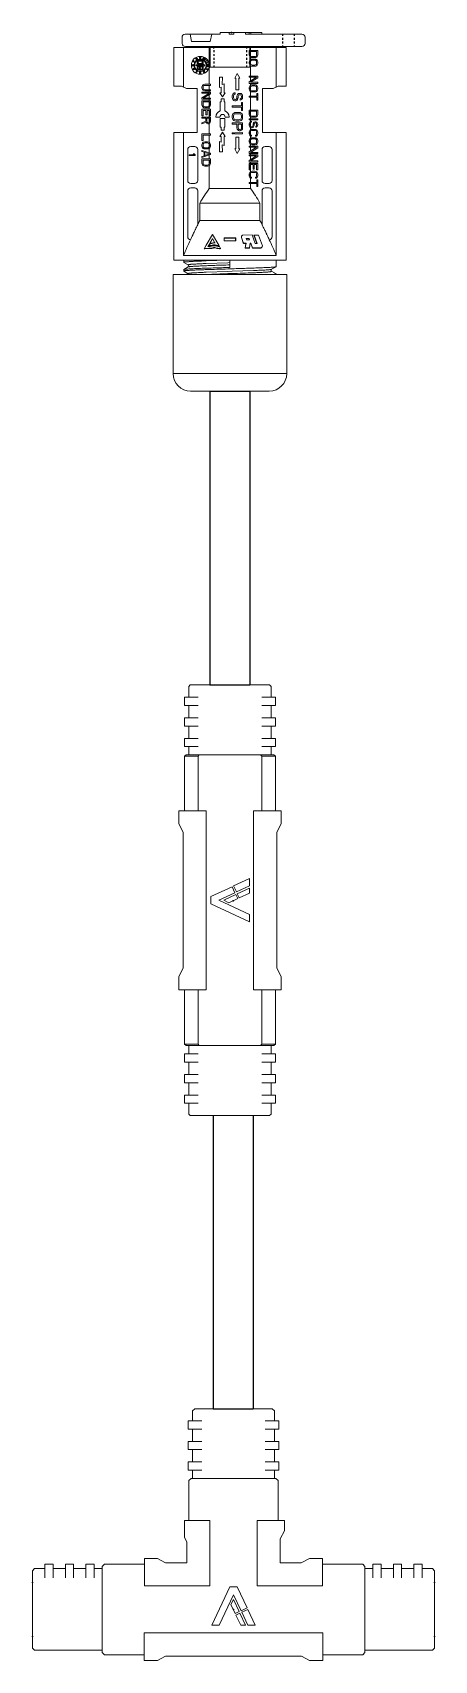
# Model space of a CAD drawing. Header units: millimetres. Extents: x -10.5 to 10.7, y -86.2 to 0.
import ezdxf

# ---------------------------------------------------------------- set-up
doc = ezdxf.new("R2010")
doc.units = ezdxf.units.MM
doc.linetypes.add('DASH', pattern=[0.35, 0.25, -0.1])
doc.layers.add('51', color=7, linetype='Continuous', true_color=0xffffff)
doc.layers.add('_TCH_MASK', color=7, linetype='Continuous', lineweight=0)
doc.layers.add('图框_标题栏属性', color=1, linetype='Continuous', lineweight=0)
for name, color, linetype in [('CONN', 7, 'Continuous'), ('CONN-Label', 7, 'Continuous'), ('CONNPOS', 7, 'Continuous'), ('Make2D___U+9359_U+7EFE__U+59DD_U+FF45_U+578F_U+7EFE', 7, 'Continuous'), ('Make2D___U+9359_U+7EFE__U+93C5_U+20AC_U+6C31_U+568E', 7, 'Continuous')]:
    doc.layers.add(name, color=color, linetype=linetype)

# ---------------------------------------------------------------- blocks, each defined once
blk = doc.blocks.new('T3')
at = {"layer": 'Make2D___U+9359_U+7EFE__U+59DD_U+FF45_U+578F_U+7EFE', "color": 7, "lineweight": 0}
blk.add_lwpolyline([(19.81, 150.88), (5.44, 150.88)], dxfattribs=at)
at = {"layer": 'Make2D___U+9359_U+7EFE__U+93C5_U+20AC_U+6C31_U+568E', "color": 7, "lineweight": 0}
for points in [[(-9.13, 191.69), (-9.13, 195.32)], [(-9.13, 195.32), (-5.94, 195.32)], [(-5.94, 195.32), (-3.94, 194.27)], [(29.19, 194.27), (31.19, 195.32)], [(31.19, 195.32), (34.37, 195.32)], [(34.37, 195.32), (34.37, 191.69)], [(-36.38, 192.33), (-35.88, 192.85)], [(-36.38, 192.33), (-36.38, 189.49)], [(-35.88, 192.85), (-19.38, 192.85)], [(-19.38, 193.38), (-18.88, 193.91)], [(-19.38, 193.38), (-19.38, 190.23)], [(-9.13, 193.91), (-18.88, 193.91)], [(-9.13, 191.69), (-9.13, 188.61)], [(29.19, 194.27), (-3.94, 194.27)], [(44.12, 193.91), (34.37, 193.91)], [(34.37, 188.61), (34.37, 191.69)], [(44.12, 193.91), (44.62, 193.38)], [(44.62, 190.23), (44.62, 193.38)], [(44.62, 192.85), (61.12, 192.85)], [(61.12, 192.85), (61.62, 192.33)], [(61.62, 189.49), (61.62, 192.33)], [(-36.38, 189.49), (-36.38, 176.28)], [(-19.38, 190.23), (-19.38, 175.54)], [(-9.13, 188.61), (34.37, 188.61)], [(44.62, 175.54), (44.62, 190.23)], [(61.62, 176.28), (61.62, 189.49)], [(7.34, 186.7), (9.12, 186.7)], [(9.15, 182.88), (7.34, 186.7)], [(9.12, 186.7), (10.6, 183.56)], [(10.6, 183.56), (9.15, 182.88)], [(9.33, 182.5), (10.79, 183.19)], [(9.68, 186.7), (10.86, 186.7)], [(11.06, 183.78), (9.68, 186.7)], [(10.79, 183.19), (12.62, 179.31)], [(10.86, 186.7), (12.03, 184.26)], [(12.04, 184.24), (11.06, 183.78)], [(11.24, 183.4), (12.22, 183.86)], [(12.62, 180.48), (11.24, 183.4)], [(12.22, 183.86), (13.24, 181.7)], [(12.62, 179.31), (16.12, 186.7)], [(17.91, 186.7), (13.49, 177.38)], [(16.12, 186.7), (17.91, 186.7)], [(11.76, 177.38), (9.33, 182.5)], [(13.24, 181.7), (12.62, 180.48)], [(-36.38, 176.28), (-36.38, 173.43)], [(-33.38, 175.18), (-33.38, 171.86)], [(-31.38, 171.86), (-31.38, 175.18)], [(-28.38, 175.18), (-28.38, 171.86)], [(-26.38, 171.86), (-26.38, 175.18)], [(-23.38, 175.18), (-23.38, 171.86)], [(-21.38, 171.86), (-21.38, 175.18)], [(-19.38, 175.54), (-19.38, 172.38)], [(-9.11, 177.15), (-9.11, 174.08)], [(6.89, 177.15), (-9.11, 177.15)], [(6.89, 161.14), (6.89, 177.15)], [(13.49, 177.38), (11.76, 177.38)], [(18.36, 177.15), (18.36, 161.14)], [(34.36, 177.15), (18.36, 177.15)], [(34.36, 174.08), (34.36, 177.15)], [(44.62, 172.38), (44.62, 175.54)], [(46.62, 175.18), (46.62, 171.86)], [(48.62, 171.86), (48.62, 175.18)], [(51.62, 175.18), (51.62, 171.86)], [(53.62, 171.86), (53.62, 175.18)], [(56.62, 175.18), (56.62, 171.86)], [(58.62, 171.86), (58.62, 175.18)], [(61.62, 173.43), (61.62, 176.28)], [(-35.88, 172.91), (-36.38, 173.43)], [(-33.38, 172.91), (-35.88, 172.91)], [(-33.38, 171.86), (-31.38, 171.86)], [(-28.38, 172.91), (-31.38, 172.91)], [(-28.38, 171.86), (-26.38, 171.86)], [(-23.38, 172.91), (-26.38, 172.91)], [(-23.38, 171.86), (-21.38, 171.86)], [(-21.38, 172.91), (-19.38, 172.91)], [(-19.38, 172.38), (-18.88, 171.86)], [(-18.88, 171.86), (-9.11, 171.86)], [(-9.11, 174.08), (-9.11, 170.44)], [(-5.92, 170.44), (-3.92, 171.49)], [(-3.92, 171.49), (1.24, 171.49)], [(1.24, 171.49), (1.24, 165.67)], [(24.01, 171.49), (29.17, 171.49)], [(24.01, 166.34), (24.01, 171.49)], [(29.17, 171.49), (31.17, 170.44)], [(34.36, 170.44), (34.36, 174.08)], [(34.36, 171.86), (44.12, 171.86)], [(44.12, 171.86), (44.62, 172.38)], [(44.62, 172.91), (46.62, 172.91)], [(46.62, 171.86), (48.62, 171.86)], [(51.62, 172.91), (48.62, 172.91)], [(51.62, 171.86), (53.62, 171.86)], [(56.62, 172.91), (53.62, 172.91)], [(56.62, 171.86), (58.62, 171.86)], [(61.12, 172.91), (58.62, 172.91)], [(61.62, 173.43), (61.12, 172.91)], [(-5.92, 170.44), (-9.11, 170.44)], [(34.36, 170.44), (31.17, 170.44)], [(1.24, 165.67), (0.19, 163.67)], [(0.19, 163.67), (0.19, 161.14)], [(24.54, 165.34), (24.01, 166.34)], [(24.54, 161.14), (24.54, 165.34)], [(0.19, 161.14), (3.82, 161.14)], [(1.76, 151.38), (1.76, 161.14)], [(3.82, 161.14), (6.89, 161.14)], [(18.36, 161.14), (20.9, 161.14)], [(20.9, 161.14), (24.54, 161.14)], [(23.49, 161.14), (23.49, 151.38)], [(2.29, 150.88), (1.76, 151.38)], [(23.49, 151.38), (22.96, 150.88)], [(4.92, 148.88), (1.6, 148.88)], [(1.6, 146.88), (1.6, 148.88)], [(2.29, 150.88), (5.44, 150.88)], [(2.65, 148.88), (2.65, 150.88)], [(19.81, 150.88), (22.96, 150.88)], [(23.64, 148.88), (20.33, 148.88)], [(22.6, 148.88), (22.6, 150.88)], [(23.64, 146.88), (23.64, 148.88)], [(1.6, 146.88), (4.92, 146.88)], [(4.92, 143.88), (1.6, 143.88)], [(1.6, 141.88), (1.6, 143.88)], [(2.65, 143.88), (2.65, 146.88)], [(20.33, 146.88), (23.64, 146.88)], [(23.64, 143.88), (20.33, 143.88)], [(22.6, 146.88), (22.6, 143.88)], [(23.64, 141.88), (23.64, 143.88)], [(1.6, 141.88), (4.92, 141.88)], [(2.65, 138.88), (2.65, 141.88)], [(20.33, 141.88), (23.64, 141.88)], [(22.6, 141.88), (22.6, 138.88)], [(1.6, 138.88), (1.6, 136.88)], [(1.6, 138.88), (4.92, 138.88)], [(1.6, 136.88), (4.92, 136.88)], [(2.65, 136.88), (2.65, 134.38)], [(20.33, 138.88), (23.64, 138.88)], [(20.33, 136.88), (23.64, 136.88)], [(22.6, 134.38), (22.6, 136.88)], [(23.64, 138.88), (23.64, 136.88)], [(2.65, 134.38), (3.18, 133.88)], [(3.18, 133.88), (6.02, 133.88)], [(6.02, 133.88), (19.23, 133.88)], [(19.23, 133.88), (22.07, 133.88)], [(22.07, 133.88), (22.6, 134.38)]]:
    blk.add_lwpolyline(points, dxfattribs=at)
blk = doc.blocks.new('L1')
at = {"layer": 'Make2D___U+9359_U+7EFE__U+93C5_U+20AC_U+6C31_U+568E', "color": 7, "lineweight": 0}
for points in [[(-30.32, 17.33), (-30.32, 12.26)], [(-25.87, 17.33), (-30.32, 17.33)], [(-25.87, 17.33), (-23.08, 15.86)], [(23.08, 15.86), (25.87, 17.33)], [(25.87, 17.33), (30.32, 17.33)], [(30.32, 12.26), (30.32, 17.33)], [(-72.5, 13.93), (-73, 13.41)], [(-73, 13.41), (-73, 9.44)], [(-68.82, 13.93), (-72.5, 13.93)], [(-68.82, 15.39), (-68.82, 10.77)], [(-68.82, 15.39), (-66.03, 15.39)], [(-66.03, 15.39), (-66.03, 10.77)], [(-66.03, 13.93), (-61.84, 13.93)], [(-59.05, 15.39), (-61.84, 15.39)], [(-61.84, 15.39), (-61.84, 10.77)], [(-59.05, 10.77), (-59.05, 15.39)], [(-59.05, 13.93), (-54.87, 13.93)], [(-52.08, 15.39), (-54.87, 15.39)], [(-54.87, 15.39), (-54.87, 10.77)], [(-52.08, 10.77), (-52.08, 15.39)], [(-52.08, 13.93), (-49.29, 13.93)], [(-48.79, 15.39), (-49.29, 14.87)], [(-49.29, 14.87), (-49.29, 10.4)], [(-48.79, 10.77), (-48.79, 15.39)], [(-48.79, 15.39), (-30.32, 15.39)], [(-30.32, 12.26), (-30.32, 8)], [(23.08, 15.86), (-23.08, 15.86)], [(30.32, 15.39), (48.79, 15.39)], [(30.32, 8), (30.32, 12.26)], [(48.79, 15.39), (48.79, 10.77)], [(48.79, 15.39), (49.29, 14.87)], [(49.29, 10.4), (49.29, 14.87)], [(49.29, 13.93), (52.08, 13.93)], [(52.08, 15.39), (52.08, 10.77)], [(52.08, 15.39), (54.87, 15.39)], [(54.87, 10.77), (54.87, 15.39)], [(54.87, 13.93), (59.05, 13.93)], [(59.05, 15.39), (59.05, 10.77)], [(59.05, 15.39), (61.84, 15.39)], [(61.84, 10.77), (61.84, 15.39)], [(66.03, 13.93), (61.84, 13.93)], [(66.03, 10.77), (66.03, 15.39)], [(68.82, 15.39), (66.03, 15.39)], [(68.82, 10.77), (68.82, 15.39)], [(72.5, 13.93), (68.82, 13.93)], [(73, 13.41), (72.5, 13.93)], [(73, 9.44), (73, 13.41)], [(-73, 9.44), (-73, -9.44)], [(-49.29, 10.4), (-48.79, 10.77)], [(-49.29, 10.4), (-49.29, -10.4)], [(-48.79, 10.77), (-30.32, 10.77)], [(-30.32, 8), (30.32, 8)], [(-4.84, 1.25), (-7.36, 6.59)], [(-7.36, 6.59), (-4.89, 6.59)], [(-4.89, 6.59), (-2.82, 2.21)], [(-2.18, 2.51), (-4.11, 6.59)], [(-4.11, 6.59), (-2.45, 6.59)], [(-2.45, 6.59), (-0.81, 3.16)], [(0, -3.72), (4.88, 6.59)], [(7.37, 6.59), (1.21, -6.41)], [(4.88, 6.59), (7.37, 6.59)], [(30.32, 10.77), (48.79, 10.77)], [(48.79, 10.77), (49.29, 10.4)], [(49.29, 10.4), (49.29, -10.4)], [(73, -9.44), (73, 9.44)], [(-2.82, 2.21), (-4.84, 1.25)], [(-4.59, 0.72), (-2.56, 1.68)], [(-1.21, -6.41), (-4.59, 0.72)], [(-2.56, 1.68), (0, -3.72)], [(-0.81, 3.16), (-2.18, 2.51)], [(-1.93, 1.98), (-0.57, 2.63)], [(0, -2.1), (-1.93, 1.98)], [(-0.57, 2.63), (0.86, -0.39)], [(0.86, -0.39), (0, -2.1)], [(-73, -9.44), (-73, -13.41)], [(-68.82, -10.77), (-68.82, -15.39)], [(-66.03, -10.77), (-66.03, -15.39)], [(-61.84, -10.77), (-61.84, -15.39)], [(-59.05, -15.39), (-59.05, -10.77)], [(-54.87, -10.77), (-54.87, -15.39)], [(-52.08, -15.39), (-52.08, -10.77)], [(-48.79, -10.77), (-49.29, -10.4)], [(-49.29, -10.4), (-49.29, -14.87)], [(-30.32, -10.77), (-48.79, -10.77)], [(-48.79, -15.39), (-48.79, -10.77)], [(-30.32, -8), (-30.32, -12.26)], [(30.32, -8), (-30.32, -8)], [(1.21, -6.41), (-1.21, -6.41)], [(30.32, -12.26), (30.32, -8)], [(48.79, -10.77), (30.32, -10.77)], [(49.29, -10.4), (48.79, -10.77)], [(48.79, -10.77), (48.79, -15.39)], [(49.29, -14.87), (49.29, -10.4)], [(52.08, -10.77), (52.08, -15.39)], [(54.87, -15.39), (54.87, -10.77)], [(59.05, -10.77), (59.05, -15.39)], [(61.84, -15.39), (61.84, -10.77)], [(66.03, -15.39), (66.03, -10.77)], [(68.82, -15.39), (68.82, -10.77)], [(73, -13.41), (73, -9.44)], [(-73, -13.41), (-72.5, -13.93)], [(-72.5, -13.93), (-68.82, -13.93)], [(-68.82, -15.39), (-66.03, -15.39)], [(-61.84, -13.93), (-66.03, -13.93)], [(-59.05, -15.39), (-61.84, -15.39)], [(-54.87, -13.93), (-59.05, -13.93)], [(-52.08, -15.39), (-54.87, -15.39)], [(-52.08, -13.93), (-49.29, -13.93)], [(-49.29, -14.87), (-48.79, -15.39)], [(-30.32, -15.39), (-48.79, -15.39)], [(-30.32, -12.26), (-30.32, -17.33)], [(-23.08, -15.86), (-25.87, -17.33)], [(-23.08, -15.86), (23.08, -15.86)], [(25.87, -17.33), (23.08, -15.86)], [(30.32, -17.33), (30.32, -12.26)], [(48.79, -15.39), (30.32, -15.39)], [(49.29, -14.87), (48.79, -15.39)], [(52.08, -13.93), (49.29, -13.93)], [(52.08, -15.39), (54.87, -15.39)], [(54.87, -13.93), (59.05, -13.93)], [(59.05, -15.39), (61.84, -15.39)], [(66.03, -13.93), (61.84, -13.93)], [(68.82, -15.39), (66.03, -15.39)], [(72.5, -13.93), (68.82, -13.93)], [(73, -13.41), (72.5, -13.93)], [(-30.32, -17.33), (-25.87, -17.33)], [(30.32, -17.33), (25.87, -17.33)]]:
    blk.add_lwpolyline(points, dxfattribs=at)
blk = doc.blocks.new('4')
at = {"layer": '_TCH_MASK', "color": 7, "linetype": 'Continuous'}
for p, q in [((3390.45, 4300.53), (3400.97, 4300.53)), ((3388.11, 4298.19), (3388.11, 4284.94)), ((3403.31, 4298.19), (3403.31, 4284.94)), ((3388.11, 4284.94), (3403.31, 4284.94)), ((3389.53, 4284.94), (3389.53, 4284.85)), ((3389.54, 4284.84), (3389.53, 4284.85)), ((3389.54, 4283.87), (3389.53, 4283.86)), ((3389.53, 4283.86), (3389.53, 4282.99)), ((3389.54, 4284.84), (3390.14, 4284.49)), ((3390.14, 4284.22), (3389.54, 4283.87)), ((3390.14, 4284.49), (3390.14, 4284.49)), ((3390.14, 4284.22), (3390.14, 4284.22)), ((3395.71, 4284.16), (3395.42, 4284.15)), ((3395.71, 4284.16), (3396, 4284.17)), ((3396, 4283.98), (3395.71, 4283.97)), ((3395.71, 4283.97), (3395.71, 4282.99)), ((3401.28, 4284.81), (3401.28, 4284.81)), ((3401.88, 4284.46), (3401.28, 4284.81)), ((3401.28, 4283.91), (3401.88, 4284.25)), ((3401.88, 4283.29), (3401.28, 4283.64)), ((3401.89, 4284.45), (3401.88, 4284.46)), ((3401.89, 4284.26), (3401.88, 4284.25)), ((3401.89, 4284.45), (3401.89, 4284.26)), ((3388.19, 4282.99), (3388.19, 4265.92)), ((3403.23, 4282.99), (3388.19, 4282.99)), ((3389.5, 4282.37), (3389.5, 4265.92)), ((3389.5, 4282.37), (3401.92, 4282.37)), ((3391.58, 4281.37), (3391.54, 4281.35)), ((3392.68, 4281.35), (3391.54, 4281.35)), ((3391.58, 4281.37), (3392.7, 4281.37)), ((3392.7, 4281.37), (3392.68, 4281.35)), ((3392.68, 4281.35), (3392.9, 4280.74)), ((3392.93, 4280.76), (3392.7, 4281.37)), ((3393, 4280.74), (3393.11, 4281.35)), ((3393.13, 4281.37), (3393.11, 4281.35)), ((3393.66, 4281.35), (3393.11, 4281.35)), ((3393.13, 4281.37), (3393.68, 4281.37)), ((3393.66, 4281.35), (3393.55, 4280.74)), ((3393.57, 4280.76), (3393.68, 4281.37)), ((3393.68, 4281.37), (3393.66, 4281.35)), ((3395.71, 4282.99), (3396, 4283)), ((3396, 4283), (3398.87, 4283.09)), ((3396.94, 4281.45), (3396.95, 4281.43)), ((3397.12, 4281.17), (3396.95, 4281.43)), ((3399.15, 4281.47), (3398.87, 4280.99)), ((3399.12, 4281.49), (3399.15, 4281.47)), ((3401.89, 4283.28), (3401.88, 4283.29)), ((3401.89, 4283.28), (3401.89, 4282.99)), ((3401.92, 4265.92), (3401.92, 4282.37)), ((3403.23, 4282.99), (3403.23, 4265.92)), ((3390.07, 4273.73), (3390.07, 4279.87)), ((3391.88, 4279.64), (3391.35, 4281.06)), ((3391.88, 4279.64), (3392.47, 4279.64)), ((3392.05, 4280.78), (3392.32, 4280.78)), ((3392.05, 4280.78), (3392.47, 4279.64)), ((3392.5, 4279.66), (3392.09, 4280.78)), ((3392.55, 4280.15), (3392.32, 4280.78)), ((3392.5, 4279.66), (3392.47, 4279.64)), ((3392.75, 4279.62), (3392.55, 4280.15)), ((3393.96, 4279.63), (3392.75, 4279.62)), ((3392.93, 4280.76), (3392.9, 4280.74)), ((3392.9, 4280.74), (3393, 4280.74)), ((3393, 4280.76), (3392.93, 4280.76)), ((3393.08, 4280.29), (3393.15, 4280.08)), ((3393.08, 4280.29), (3393.47, 4280.29)), ((3393.17, 4280.1), (3393.1, 4280.29)), ((3393.17, 4280.1), (3393.15, 4280.08)), ((3393.54, 4280.08), (3393.15, 4280.08)), ((3393.17, 4280.1), (3393.53, 4280.1)), ((3393.54, 4280.08), (3393.47, 4280.29)), ((3393.57, 4280.76), (3393.55, 4280.74)), ((3393.73, 4280.74), (3393.55, 4280.74)), ((3393.57, 4280.76), (3393.75, 4280.76)), ((3393.75, 4280.76), (3393.73, 4280.74)), ((3393.94, 4280.66), (3393.93, 4280.64)), ((3393.93, 4280.64), (3394.15, 4279.96)), ((3394.16, 4279.98), (3393.94, 4280.66)), ((3394.12, 4279.74), (3394.14, 4279.76)), ((3394.16, 4279.98), (3394.15, 4279.96)), ((3396.5, 4280.39), (3394.92, 4280.39)), ((3394.92, 4280.39), (3394.92, 4279.99)), ((3394.92, 4279.99), (3394.94, 4280.06)), ((3394.92, 4279.99), (3396.5, 4279.99)), ((3394.94, 4280.06), (3394.94, 4280.39)), ((3396.48, 4280.06), (3394.94, 4280.06)), ((3396.48, 4280.39), (3396.48, 4280.06)), ((3396.48, 4280.06), (3396.5, 4279.99)), ((3396.5, 4279.99), (3396.5, 4280.39)), ((3397.12, 4281.17), (3397.3, 4281.17)), ((3397.15, 4281.08), (3397.16, 4281.06)), ((3397.19, 4281.01), (3397.16, 4281.06)), ((3397.18, 4281.03), (3398.01, 4279.59)), ((3398.03, 4279.57), (3397.19, 4281.01)), ((3397.48, 4281.14), (3397.3, 4281.17)), ((3397.65, 4281.08), (3397.48, 4281.14)), ((3397.81, 4281.06), (3397.65, 4281.08)), ((3397.71, 4280.68), (3398.04, 4280.11)), ((3397.95, 4281.09), (3397.81, 4281.06)), ((3398.36, 4281.15), (3397.95, 4281.09)), ((3398.36, 4280.73), (3398.02, 4280.14)), ((3398.87, 4280.99), (3398.03, 4279.57)), ((3398.04, 4280.11), (3398.39, 4280.71)), ((3398.46, 4281.05), (3398.3, 4280.76)), ((3398.65, 4281.16), (3398.36, 4281.15)), ((3398.53, 4281.01), (3398.36, 4280.73)), ((3398.39, 4280.71), (3398.55, 4281)), ((3398.44, 4281.07), (3398.46, 4281.05)), ((3398.61, 4281.16), (3398.53, 4281.01)), ((3398.55, 4281), (3398.65, 4281.16)), ((3401.35, 4279.87), (3401.35, 4273.73)), ((3391.4, 4278.25), (3391.4, 4273.73)), ((3391.69, 4275.35), (3391.69, 4277.69)), ((3399.73, 4277.69), (3391.69, 4277.69)), ((3399.73, 4277.69), (3399.73, 4275.35)), ((3400.02, 4273.73), (3400.02, 4278.25)), ((3391.69, 4275.35), (3399.73, 4275.35)), ((3391.01, 4273.33), (3390.46, 4273.33)), ((3390.46, 4272.74), (3391.01, 4272.74)), ((3391.99, 4273.13), (3391.99, 4272.22)), ((3392.11, 4273.13), (3391.99, 4273.13)), ((3392.11, 4272.75), (3392.11, 4273.13)), ((3393.14, 4272.75), (3392.11, 4272.75)), ((3392.11, 4272.22), (3392.11, 4272.61)), ((3392.11, 4272.61), (3393.14, 4272.61)), ((3392.95, 4272.75), (3392.95, 4273.4)), ((3398.47, 4273.4), (3392.95, 4273.4)), ((3392.95, 4272.01), (3392.95, 4272.61)), ((3393.14, 4272.61), (3393.14, 4272.75)), ((3398.47, 4273.4), (3398.47, 4270.33)), ((3400.96, 4273.33), (3400.41, 4273.33)), ((3400.41, 4272.74), (3400.96, 4272.74)), ((3390.07, 4268.18), (3390.07, 4272.34)), ((3391.4, 4272.34), (3391.4, 4268.18)), ((3391.99, 4272.22), (3392.11, 4272.22)), ((3391.99, 4271.7), (3392.01, 4271.82)), ((3391.99, 4271.7), (3391.99, 4271.48)), ((3392.01, 4271.36), (3391.99, 4271.48)), ((3391.99, 4270.91), (3391.99, 4270.05)), ((3392.13, 4270.91), (3391.99, 4270.91)), ((3392.01, 4271.82), (3392.06, 4271.91)), ((3392.06, 4271.27), (3392.01, 4271.36)), ((3392.06, 4271.91), (3392.16, 4272.01)), ((3392.16, 4271.17), (3392.06, 4271.27)), ((3392.16, 4271.79), (3392.13, 4271.7)), ((3392.13, 4271.48), (3392.13, 4271.7)), ((3392.13, 4271.48), (3392.16, 4271.39)), ((3392.13, 4270.19), (3392.13, 4270.91)), ((3392.16, 4272.01), (3392.28, 4272.03)), ((3392.21, 4271.87), (3392.16, 4271.79)), ((3392.16, 4271.39), (3392.21, 4271.31)), ((3392.26, 4271.12), (3392.16, 4271.17)), ((3392.28, 4271.89), (3392.21, 4271.87)), ((3392.21, 4271.31), (3392.28, 4271.27)), ((3392.38, 4271.1), (3392.26, 4271.12)), ((3392.28, 4271.89), (3392.28, 4272.03)), ((3392.28, 4271.27), (3392.38, 4271.24)), ((3392.75, 4271.24), (3392.38, 4271.24)), ((3392.38, 4271.1), (3392.75, 4271.1)), ((3392.45, 4270.81), (3392.45, 4270.19)), ((3392.6, 4270.81), (3392.45, 4270.81)), ((3392.6, 4270.19), (3392.6, 4270.81)), ((3392.75, 4271.24), (3392.84, 4271.27)), ((3392.87, 4271.12), (3392.75, 4271.1)), ((3392.84, 4272.03), (3392.84, 4271.89)), ((3392.84, 4272.03), (3392.97, 4272.01)), ((3392.92, 4271.87), (3392.84, 4271.89)), ((3392.84, 4271.27), (3392.92, 4271.31)), ((3392.97, 4271.17), (3392.87, 4271.12)), ((3392.97, 4271.79), (3392.92, 4271.87)), ((3392.92, 4271.31), (3392.97, 4271.39)), ((3392.95, 4271.36), (3392.95, 4271.82)), ((3392.95, 4270.19), (3392.95, 4271.16)), ((3392.97, 4272.01), (3393.06, 4271.91)), ((3392.99, 4271.7), (3392.97, 4271.79)), ((3392.97, 4271.39), (3392.99, 4271.48)), ((3393.06, 4271.27), (3392.97, 4271.17)), ((3392.99, 4271.7), (3392.99, 4271.48)), ((3392.99, 4270.91), (3392.99, 4270.19)), ((3393.14, 4270.91), (3392.99, 4270.91)), ((3393.06, 4271.91), (3393.11, 4271.82)), ((3393.11, 4271.36), (3393.06, 4271.27)), ((3393.11, 4271.82), (3393.14, 4271.7)), ((3393.14, 4271.48), (3393.11, 4271.36)), ((3393.14, 4271.48), (3393.14, 4271.7)), ((3393.14, 4270.05), (3393.14, 4270.91)), ((3398.38, 4270.24), (3398.47, 4270.33)), ((3398.47, 4270.33), (3398.57, 4270.38)), ((3398.57, 4270.38), (3398.69, 4270.41)), ((3399.06, 4270.41), (3398.69, 4270.41)), ((3399.06, 4270.41), (3399.18, 4270.38)), ((3399.18, 4270.38), (3399.28, 4270.33)), ((3399.28, 4270.33), (3399.38, 4270.24)), ((3400.02, 4268.18), (3400.02, 4272.34)), ((3401.35, 4272.34), (3401.35, 4268.18)), ((3391.99, 4270.05), (3393.14, 4270.05)), ((3391.99, 4269.86), (3391.99, 4269.71)), ((3393.14, 4269.86), (3391.99, 4269.86)), ((3391.99, 4269.11), (3392.97, 4269.71)), ((3391.99, 4269.71), (3392.97, 4269.71)), ((3391.99, 4269.11), (3391.99, 4268.9)), ((3391.99, 4268.9), (3393.14, 4268.9)), ((3391.99, 4268.71), (3391.99, 4268.56)), ((3393.14, 4268.71), (3391.99, 4268.71)), ((3391.99, 4267.97), (3392.97, 4268.56)), ((3391.99, 4268.56), (3392.97, 4268.56)), ((3392.45, 4270.19), (3392.13, 4270.19)), ((3393.14, 4269.64), (3392.13, 4269.04)), ((3393.14, 4269.04), (3392.13, 4269.04)), ((3393.14, 4268.49), (3392.13, 4267.89)), ((3392.99, 4270.19), (3392.6, 4270.19)), ((3392.95, 4269.86), (3392.95, 4270.05)), ((3392.95, 4269.04), (3392.95, 4269.53)), ((3392.95, 4268.71), (3392.95, 4268.9)), ((3392.95, 4267.89), (3392.95, 4268.38)), ((3393.14, 4269.64), (3393.14, 4269.86)), ((3393.14, 4268.9), (3393.14, 4269.04)), ((3393.14, 4268.49), (3393.14, 4268.71)), ((3394.38, 4268.11), (3394.72, 4268.7)), ((3394.38, 4268.11), (3394.52, 4268.11)), ((3394.52, 4268.11), (3394.52, 4266.53)), ((3394.72, 4268.7), (3395.06, 4268.11)), ((3394.92, 4266.53), (3394.92, 4268.11)), ((3394.92, 4268.11), (3395.06, 4268.11)), ((3396.73, 4267.54), (3396.7, 4268.51)), ((3397.09, 4268.51), (3396.7, 4268.51)), ((3397.09, 4267.12), (3397.09, 4268.51)), ((3398.3, 4270.02), (3398.33, 4270.14)), ((3398.3, 4270.02), (3398.3, 4269.45)), ((3398.3, 4269.45), (3399.45, 4269.45)), ((3398.3, 4268.87), (3399.45, 4269.26)), ((3398.3, 4268.87), (3398.3, 4268.68)), ((3399.45, 4268.3), (3398.3, 4268.68)), ((3398.33, 4270.14), (3398.38, 4270.24)), ((3399.06, 4268.99), (3398.4, 4268.78)), ((3398.4, 4268.78), (3399.06, 4268.56)), ((3398.47, 4270.12), (3398.45, 4270.02)), ((3398.45, 4269.59), (3398.45, 4270.02)), ((3399.3, 4269.59), (3398.45, 4269.59)), ((3398.52, 4270.19), (3398.47, 4270.12)), ((3398.47, 4270.11), (3398.47, 4269.59)), ((3398.47, 4269.45), (3398.47, 4268.93)), ((3398.47, 4268.8), (3398.47, 4268.76)), ((3398.47, 4268.63), (3398.47, 4268.03)), ((3398.6, 4270.24), (3398.52, 4270.19)), ((3398.57, 4268.08), (3398.69, 4268.11)), ((3398.69, 4270.26), (3398.6, 4270.24)), ((3398.69, 4270.26), (3399.06, 4270.26)), ((3399.06, 4268.11), (3398.69, 4268.11)), ((3399.16, 4270.24), (3399.06, 4270.26)), ((3399.06, 4268.99), (3399.06, 4268.56)), ((3399.06, 4268.11), (3399.18, 4268.08)), ((3399.23, 4270.19), (3399.16, 4270.24)), ((3399.45, 4269.11), (3399.16, 4269.02)), ((3399.16, 4268.54), (3399.16, 4269.02)), ((3399.16, 4268.54), (3399.45, 4268.44)), ((3399.28, 4270.12), (3399.23, 4270.19)), ((3399.3, 4270.02), (3399.28, 4270.12)), ((3399.3, 4270.02), (3399.3, 4269.59)), ((3399.38, 4270.24), (3399.43, 4270.14)), ((3399.43, 4270.14), (3399.45, 4270.02)), ((3399.45, 4269.45), (3399.45, 4270.02)), ((3399.45, 4269.11), (3399.45, 4269.26)), ((3399.45, 4268.3), (3399.45, 4268.44)), ((3400.36, 4268.98), (3400.36, 4268.88)), ((3401.15, 4268.98), (3400.36, 4268.98)), ((3400.48, 4268.78), (3400.36, 4268.88)), ((3400.48, 4268.78), (3400.61, 4268.78)), ((3400.5, 4268.88), (3400.61, 4268.78)), ((3400.5, 4268.88), (3401.15, 4268.88)), ((3401.15, 4268.88), (3401.15, 4268.98)), ((3391.01, 4267.79), (3390.46, 4267.79)), ((3391.99, 4267.97), (3391.99, 4267.75)), ((3391.99, 4267.75), (3393.14, 4267.75)), ((3391.99, 4267.18), (3392.01, 4267.3)), ((3391.99, 4267.18), (3391.99, 4266.98)), ((3392.01, 4266.86), (3391.99, 4266.98)), ((3391.99, 4266.08), (3392.01, 4266.19)), ((3391.99, 4266.08), (3391.99, 4265.86)), ((3392.01, 4267.3), (3392.06, 4267.39)), ((3392.06, 4266.77), (3392.01, 4266.86)), ((3392.01, 4266.19), (3392.06, 4266.29)), ((3392.06, 4267.39), (3392.16, 4267.49)), ((3392.16, 4266.67), (3392.06, 4266.77)), ((3392.06, 4266.29), (3392.16, 4266.39)), ((3393.14, 4267.89), (3392.13, 4267.89)), ((3392.16, 4267.27), (3392.13, 4267.18)), ((3392.13, 4266.98), (3392.13, 4267.18)), ((3392.13, 4266.98), (3392.16, 4266.89)), ((3392.16, 4266.17), (3392.13, 4266.08)), ((3392.13, 4265.86), (3392.13, 4266.08)), ((3392.16, 4267.49), (3392.26, 4267.53)), ((3392.21, 4267.34), (3392.16, 4267.27)), ((3392.16, 4266.89), (3392.21, 4266.82)), ((3392.26, 4266.63), (3392.16, 4266.67)), ((3392.16, 4266.39), (3392.28, 4266.41)), ((3392.21, 4266.24), (3392.16, 4266.17)), ((3392.28, 4267.39), (3392.21, 4267.34)), ((3392.21, 4266.82), (3392.28, 4266.77)), ((3392.28, 4266.27), (3392.21, 4266.24)), ((3392.26, 4267.53), (3392.38, 4267.56)), ((3392.38, 4266.6), (3392.26, 4266.63)), ((3392.38, 4267.41), (3392.28, 4267.39)), ((3392.28, 4266.77), (3392.38, 4266.75)), ((3392.28, 4266.27), (3392.28, 4266.41)), ((3392.75, 4267.56), (3392.38, 4267.56)), ((3392.38, 4267.41), (3392.75, 4267.41)), ((3392.75, 4266.75), (3392.38, 4266.75)), ((3392.38, 4266.6), (3392.75, 4266.6)), ((3392.75, 4267.56), (3392.87, 4267.53)), ((3392.84, 4267.39), (3392.75, 4267.41)), ((3392.75, 4266.75), (3392.84, 4266.77)), ((3392.87, 4266.63), (3392.75, 4266.6)), ((3392.92, 4267.34), (3392.84, 4267.39)), ((3392.84, 4266.77), (3392.92, 4266.82)), ((3392.84, 4266.41), (3392.84, 4266.27)), ((3392.84, 4266.41), (3392.97, 4266.39)), ((3392.92, 4266.24), (3392.84, 4266.27)), ((3392.87, 4267.53), (3392.97, 4267.49)), ((3392.97, 4266.67), (3392.87, 4266.63)), ((3392.97, 4267.27), (3392.92, 4267.34)), ((3392.92, 4266.82), (3392.97, 4266.89)), ((3392.97, 4266.17), (3392.92, 4266.24)), ((3392.95, 4267.5), (3392.95, 4267.75)), ((3392.95, 4266.86), (3392.95, 4267.3)), ((3392.95, 4266.39), (3392.95, 4266.66)), ((3392.95, 4265.74), (3392.95, 4266.2)), ((3392.97, 4267.49), (3393.06, 4267.39)), ((3392.99, 4267.18), (3392.97, 4267.27)), ((3392.97, 4266.89), (3392.99, 4266.98)), ((3393.06, 4266.77), (3392.97, 4266.67)), ((3392.97, 4266.39), (3393.06, 4266.29)), ((3392.99, 4266.08), (3392.97, 4266.17)), ((3392.99, 4267.18), (3392.99, 4266.98)), ((3392.99, 4266.08), (3392.99, 4265.86)), ((3393.06, 4267.39), (3393.11, 4267.3)), ((3393.11, 4266.86), (3393.06, 4266.77)), ((3393.06, 4266.29), (3393.11, 4266.19)), ((3393.11, 4267.3), (3393.14, 4267.18)), ((3393.14, 4266.98), (3393.11, 4266.86)), ((3393.11, 4266.19), (3393.14, 4266.08)), ((3393.14, 4267.75), (3393.14, 4267.89)), ((3393.14, 4266.98), (3393.14, 4267.18)), ((3393.14, 4265.86), (3393.14, 4266.08)), ((3394.01, 4266.1), (3394.01, 4265.9)), ((3394.01, 4266.1), (3395.1, 4266.07)), ((3395.1, 4265.93), (3394.01, 4265.9)), ((3394.52, 4266.53), (3394.92, 4266.53)), ((3395.1, 4265.93), (3395.1, 4266.07)), ((3395.24, 4266.07), (3395.24, 4265.93)), ((3395.39, 4266.07), (3395.24, 4266.07)), ((3395.24, 4265.93), (3395.39, 4265.93)), ((3395.39, 4265.93), (3395.39, 4266.07)), ((3396.7, 4265.86), (3396.36, 4266.44)), ((3396.5, 4266.44), (3396.36, 4266.44)), ((3396.5, 4267.63), (3396.5, 4266.44)), ((3396.5, 4267.63), (3396.73, 4267.54)), ((3397.04, 4266.44), (3396.7, 4265.86)), ((3396.9, 4266.44), (3396.9, 4267.19)), ((3397.09, 4267.12), (3396.9, 4267.19)), ((3397.04, 4266.44), (3396.9, 4266.44)), ((3398.3, 4267.73), (3398.33, 4267.85)), ((3398.3, 4267.73), (3398.3, 4267.53)), ((3398.33, 4267.41), (3398.3, 4267.53)), ((3398.3, 4266.24), (3398.3, 4266.1)), ((3399.3, 4266.24), (3398.3, 4266.24)), ((3398.3, 4266.1), (3399.45, 4266.1)), ((3398.33, 4267.85), (3398.38, 4267.94)), ((3398.38, 4267.32), (3398.33, 4267.41)), ((3398.38, 4267.94), (3398.47, 4268.04)), ((3398.47, 4267.22), (3398.38, 4267.32)), ((3398.47, 4267.82), (3398.45, 4267.73)), ((3398.45, 4267.53), (3398.45, 4267.73)), ((3398.45, 4267.53), (3398.47, 4267.44)), ((3398.47, 4268.04), (3398.57, 4268.08)), ((3398.52, 4267.89), (3398.47, 4267.82)), ((3398.47, 4267.81), (3398.47, 4267.45)), ((3398.47, 4267.44), (3398.52, 4267.37)), ((3398.47, 4267.22), (3398.47, 4266.24)), ((3398.57, 4267.18), (3398.47, 4267.22)), ((3398.47, 4266.1), (3398.47, 4264.69)), ((3398.6, 4267.94), (3398.52, 4267.89)), ((3398.52, 4267.37), (3398.6, 4267.32)), ((3398.69, 4267.15), (3398.57, 4267.18)), ((3398.69, 4267.96), (3398.6, 4267.94)), ((3398.6, 4267.32), (3398.69, 4267.29)), ((3398.69, 4267.96), (3399.06, 4267.96)), ((3399.06, 4267.29), (3398.69, 4267.29)), ((3398.69, 4267.15), (3399.06, 4267.15)), ((3399.16, 4267.94), (3399.06, 4267.96)), ((3399.06, 4267.29), (3399.16, 4267.32)), ((3399.18, 4267.18), (3399.06, 4267.15)), ((3399.23, 4267.89), (3399.16, 4267.94)), ((3399.16, 4267.32), (3399.23, 4267.37)), ((3399.18, 4268.08), (3399.28, 4268.04)), ((3399.28, 4267.22), (3399.18, 4267.18)), ((3399.28, 4267.82), (3399.23, 4267.89)), ((3399.23, 4267.37), (3399.28, 4267.44)), ((3399.28, 4268.04), (3399.38, 4267.94)), ((3399.3, 4267.73), (3399.28, 4267.82)), ((3399.28, 4267.44), (3399.3, 4267.53)), ((3399.38, 4267.32), (3399.28, 4267.22)), ((3399.3, 4267.73), (3399.3, 4267.53)), ((3399.3, 4266.96), (3399.3, 4266.24)), ((3399.45, 4266.96), (3399.3, 4266.96)), ((3399.38, 4267.94), (3399.43, 4267.85)), ((3399.43, 4267.41), (3399.38, 4267.32)), ((3399.43, 4267.85), (3399.45, 4267.73)), ((3399.45, 4267.53), (3399.43, 4267.41)), ((3399.45, 4267.53), (3399.45, 4267.73)), ((3399.45, 4266.1), (3399.45, 4266.96)), ((3400.96, 4267.79), (3400.41, 4267.79)), ((3388.19, 4265.92), (3391.34, 4265.92)), ((3391.34, 4259.99), (3391.34, 4265.92)), ((3392.01, 4265.74), (3391.99, 4265.86)), ((3391.99, 4264.9), (3392.01, 4265.02)), ((3391.99, 4264.9), (3391.99, 4264.78)), ((3392.01, 4264.69), (3391.99, 4264.78)), ((3391.99, 4264.21), (3391.99, 4264.07)), ((3393.14, 4264.21), (3391.99, 4264.21)), ((3391.99, 4264.07), (3393.14, 4264.07)), ((3392.06, 4265.64), (3392.01, 4265.74)), ((3392.01, 4265.02), (3392.09, 4265.12)), ((3392.06, 4264.59), (3392.01, 4264.69)), ((3392.16, 4265.55), (3392.06, 4265.64)), ((3392.16, 4264.5), (3392.06, 4264.59)), ((3392.06, 4263.71), (3392.16, 4263.8)), ((3392.09, 4265.12), (3392.18, 4265.19)), ((3392.13, 4265.86), (3392.16, 4265.76)), ((3392.16, 4265), (3392.13, 4264.93)), ((3392.13, 4264.78), (3392.13, 4264.93)), ((3392.13, 4264.78), (3392.16, 4264.71)), ((3392.16, 4265.76), (3392.21, 4265.69)), ((3392.26, 4265.5), (3392.16, 4265.55)), ((3392.21, 4265.05), (3392.16, 4265)), ((3392.16, 4264.71), (3392.21, 4264.64)), ((3392.26, 4264.47), (3392.16, 4264.5)), ((3392.16, 4263.8), (3392.26, 4263.85)), ((3392.18, 4265.19), (3392.26, 4265.21)), ((3392.21, 4265.69), (3392.28, 4265.64)), ((3392.26, 4265.07), (3392.21, 4265.05)), ((3392.21, 4264.64), (3392.28, 4264.62)), ((3392.38, 4265.48), (3392.26, 4265.5)), ((3392.26, 4265.07), (3392.26, 4265.21)), ((3392.26, 4264.47), (3392.35, 4264.47)), ((3392.26, 4263.85), (3392.38, 4263.87)), ((3392.28, 4265.64), (3392.38, 4265.62)), ((3392.33, 4264.62), (3392.28, 4264.62)), ((3392.33, 4264.62), (3392.4, 4264.64)), ((3392.45, 4264.5), (3392.35, 4264.47)), ((3392.75, 4265.62), (3392.38, 4265.62)), ((3392.38, 4265.48), (3392.75, 4265.48)), ((3392.75, 4263.87), (3392.38, 4263.87)), ((3392.4, 4264.64), (3392.45, 4264.71)), ((3392.45, 4264.71), (3392.48, 4264.78)), ((3392.55, 4264.59), (3392.45, 4264.5)), ((3392.48, 4264.93), (3392.5, 4265.05)), ((3392.48, 4264.93), (3392.48, 4264.78)), ((3392.5, 4265.05), (3392.55, 4265.14)), ((3392.55, 4265.14), (3392.65, 4265.24)), ((3392.6, 4264.69), (3392.55, 4264.59)), ((3392.62, 4264.78), (3392.6, 4264.69)), ((3392.65, 4265.02), (3392.62, 4264.93)), ((3392.62, 4264.78), (3392.62, 4264.93)), ((3392.65, 4265.24), (3392.75, 4265.29)), ((3392.7, 4265.09), (3392.65, 4265.02)), ((3392.77, 4265.14), (3392.7, 4265.09)), ((3392.75, 4265.62), (3392.84, 4265.64)), ((3392.87, 4265.5), (3392.75, 4265.48)), ((3392.87, 4265.29), (3392.75, 4265.29)), ((3392.75, 4263.87), (3392.87, 4263.85)), ((3392.77, 4265.14), (3392.84, 4265.14)), ((3392.82, 4264.54), (3392.89, 4264.57)), ((3392.82, 4264.54), (3392.82, 4264.4)), ((3392.92, 4264.42), (3392.82, 4264.4)), ((3392.84, 4265.64), (3392.92, 4265.69)), ((3392.92, 4265.09), (3392.84, 4265.14)), ((3392.97, 4265.55), (3392.87, 4265.5)), ((3392.87, 4265.29), (3392.97, 4265.24)), ((3392.87, 4263.85), (3392.97, 4263.8)), ((3392.89, 4264.57), (3392.97, 4264.64)), ((3392.92, 4265.69), (3392.97, 4265.76)), ((3392.97, 4265.02), (3392.92, 4265.09)), ((3393.04, 4264.5), (3392.92, 4264.42)), ((3392.95, 4265.25), (3392.95, 4265.54)), ((3392.95, 4264.62), (3392.95, 4265.05)), ((3392.95, 4264.21), (3392.95, 4264.44)), ((3392.95, 4263.81), (3392.95, 4264.07)), ((3392.97, 4265.76), (3392.99, 4265.86)), ((3393.06, 4265.64), (3392.97, 4265.55)), ((3392.97, 4265.24), (3393.06, 4265.14)), ((3392.99, 4264.93), (3392.97, 4265.02)), ((3392.97, 4264.64), (3392.99, 4264.74)), ((3392.97, 4263.8), (3393.06, 4263.71)), ((3392.99, 4264.93), (3392.99, 4264.74)), ((3393.11, 4264.62), (3393.04, 4264.5)), ((3393.11, 4265.74), (3393.06, 4265.64)), ((3393.06, 4265.14), (3393.11, 4265.05)), ((3393.14, 4265.86), (3393.11, 4265.74)), ((3393.11, 4265.05), (3393.14, 4264.93)), ((3393.14, 4264.74), (3393.11, 4264.62)), ((3393.14, 4264.74), (3393.14, 4264.93)), ((3393.14, 4264.07), (3393.14, 4264.21)), ((3394.01, 4265.29), (3394.04, 4265.44)), ((3394.01, 4265.29), (3394.01, 4264.6)), ((3394.01, 4264.6), (3395.39, 4264.6)), ((3394.01, 4263.91), (3394.04, 4264.05)), ((3394.01, 4263.91), (3394.01, 4263.68)), ((3394.04, 4265.44), (3394.12, 4265.55)), ((3394.04, 4264.05), (3394.09, 4264.17)), ((3394.09, 4264.17), (3394.21, 4264.28)), ((3394.12, 4265.55), (3394.24, 4265.64)), ((3394.18, 4265.41), (3394.15, 4265.32)), ((3394.15, 4264.77), (3394.15, 4265.32)), ((3394.6, 4264.77), (3394.15, 4264.77)), ((3394.24, 4265.47), (3394.18, 4265.41)), ((3394.21, 4264.02), (3394.18, 4263.91)), ((3394.18, 4263.68), (3394.18, 4263.91)), ((3394.21, 4264.28), (3394.33, 4264.34)), ((3394.27, 4264.11), (3394.21, 4264.02)), ((3394.24, 4265.64), (3394.33, 4265.67)), ((3394.33, 4265.49), (3394.24, 4265.47)), ((3394.36, 4264.17), (3394.27, 4264.11)), ((3394.45, 4265.67), (3394.33, 4265.67)), ((3394.33, 4265.49), (3394.42, 4265.49)), ((3394.33, 4264.34), (3394.48, 4264.37)), ((3394.48, 4264.19), (3394.36, 4264.17)), ((3394.51, 4265.47), (3394.42, 4265.49)), ((3394.45, 4265.67), (3394.54, 4265.64)), ((3394.92, 4264.37), (3394.48, 4264.37)), ((3394.48, 4264.19), (3394.92, 4264.19)), ((3394.57, 4265.41), (3394.51, 4265.47)), ((3394.54, 4265.64), (3394.65, 4265.55)), ((3394.6, 4265.32), (3394.57, 4265.41)), ((3394.6, 4265.32), (3394.6, 4264.77)), ((3394.65, 4265.55), (3394.74, 4265.44)), ((3394.74, 4265.44), (3394.77, 4265.29)), ((3394.77, 4264.77), (3394.77, 4265.29)), ((3395.39, 4264.77), (3394.77, 4264.77)), ((3394.92, 4264.37), (3395.07, 4264.34)), ((3395.04, 4264.17), (3394.92, 4264.19)), ((3395.13, 4264.11), (3395.04, 4264.17)), ((3395.07, 4264.34), (3395.19, 4264.28)), ((3395.19, 4264.02), (3395.13, 4264.11)), ((3395.19, 4264.28), (3395.3, 4264.17)), ((3395.22, 4263.91), (3395.19, 4264.02)), ((3395.22, 4263.91), (3395.22, 4263.68)), ((3395.3, 4264.17), (3395.36, 4264.05)), ((3395.36, 4264.05), (3395.39, 4263.91)), ((3395.39, 4264.6), (3395.39, 4264.77)), ((3395.39, 4263.68), (3395.39, 4263.91)), ((3396.35, 4263.83), (3395.81, 4263.83)), ((3396.4, 4265.21), (3396.4, 4264.02)), ((3396.5, 4265.21), (3396.4, 4265.21)), ((3396.4, 4264.02), (3397, 4264.02)), ((3396.5, 4265.61), (3396.5, 4265.21)), ((3396.9, 4265.61), (3396.5, 4265.61)), ((3396.9, 4265.21), (3396.9, 4265.61)), ((3397, 4265.21), (3396.9, 4265.21)), ((3397, 4264.02), (3397, 4265.21)), ((3397.59, 4263.83), (3397.05, 4263.83)), ((3398.3, 4264.42), (3398.33, 4264.54)), ((3398.3, 4264.42), (3398.3, 4263.85)), ((3398.3, 4263.85), (3399.45, 4263.85)), ((3398.33, 4264.54), (3398.4, 4264.64)), ((3398.4, 4264.64), (3398.5, 4264.71)), ((3398.45, 4264.52), (3398.42, 4264.45)), ((3398.42, 4263.99), (3398.42, 4264.45)), ((3398.79, 4263.99), (3398.42, 4263.99)), ((3398.5, 4264.57), (3398.45, 4264.52)), ((3398.47, 4264.54), (3398.47, 4263.99)), ((3398.47, 4263.85), (3398.47, 4262.94)), ((3398.5, 4264.71), (3398.57, 4264.73)), ((3398.57, 4264.59), (3398.5, 4264.57)), ((3398.67, 4264.73), (3398.57, 4264.73)), ((3398.57, 4264.59), (3398.64, 4264.59)), ((3398.72, 4264.57), (3398.64, 4264.59)), ((3398.67, 4264.73), (3398.74, 4264.71)), ((3398.77, 4264.52), (3398.72, 4264.57)), ((3398.74, 4264.71), (3398.84, 4264.64)), ((3398.79, 4264.45), (3398.77, 4264.52)), ((3398.79, 4264.45), (3398.79, 4263.99)), ((3398.84, 4264.64), (3398.89, 4264.54)), ((3398.89, 4264.54), (3399.45, 4264.76)), ((3399.45, 4264.59), (3398.94, 4264.4)), ((3398.94, 4263.99), (3398.94, 4264.4)), ((3399.45, 4263.99), (3398.94, 4263.99)), ((3399.45, 4264.59), (3399.45, 4264.76)), ((3399.45, 4263.85), (3399.45, 4263.99)), ((3400.07, 4265.92), (3400.07, 4259.99)), ((3400.07, 4265.92), (3403.23, 4265.92)), ((3391.99, 4263.49), (3392.01, 4263.61)), ((3391.99, 4263.49), (3391.99, 4262.92)), ((3391.99, 4262.92), (3393.14, 4262.92)), ((3391.99, 4261.58), (3391.99, 4260.67)), ((3392.11, 4261.58), (3391.99, 4261.58)), ((3392.01, 4263.61), (3392.06, 4263.71)), ((3392.11, 4261.19), (3392.11, 4261.58)), ((3392.16, 4263.59), (3392.13, 4263.49)), ((3392.13, 4263.06), (3392.13, 4263.49)), ((3392.99, 4263.06), (3392.13, 4263.06)), ((3392.21, 4263.66), (3392.16, 4263.59)), ((3392.28, 4263.71), (3392.21, 4263.66)), ((3392.38, 4263.73), (3392.28, 4263.71)), ((3392.38, 4263.73), (3392.75, 4263.73)), ((3392.84, 4263.71), (3392.75, 4263.73)), ((3392.92, 4263.66), (3392.84, 4263.71)), ((3392.97, 4263.59), (3392.92, 4263.66)), ((3392.95, 4263.06), (3392.95, 4263.61)), ((3392.95, 4261.19), (3392.95, 4262.92)), ((3392.99, 4263.49), (3392.97, 4263.59)), ((3392.99, 4263.49), (3392.99, 4263.06)), ((3393.06, 4263.71), (3393.11, 4263.61)), ((3393.11, 4263.61), (3393.14, 4263.49)), ((3393.14, 4262.92), (3393.14, 4263.49)), ((3394.04, 4263.53), (3394.01, 4263.68)), ((3394.01, 4262.98), (3394.01, 4261.88)), ((3394.15, 4262.98), (3394.01, 4262.98)), ((3394.01, 4261.88), (3394.15, 4261.88)), ((3394.09, 4263.42), (3394.04, 4263.53)), ((3394.21, 4263.3), (3394.09, 4263.42)), ((3394.15, 4262.52), (3394.15, 4262.98)), ((3395.39, 4262.52), (3394.15, 4262.52)), ((3394.15, 4261.88), (3394.15, 4262.35)), ((3394.15, 4262.35), (3395.39, 4262.35)), ((3394.18, 4263.68), (3394.21, 4263.56)), ((3394.21, 4263.56), (3394.27, 4263.47)), ((3394.33, 4263.24), (3394.21, 4263.3)), ((3394.24, 4261.54), (3394.33, 4261.57)), ((3394.27, 4263.47), (3394.36, 4263.42)), ((3394.48, 4263.21), (3394.33, 4263.24)), ((3394.33, 4261.39), (3394.33, 4261.57)), ((3394.36, 4263.42), (3394.48, 4263.39)), ((3394.92, 4263.39), (3394.48, 4263.39)), ((3394.48, 4263.21), (3394.92, 4263.21)), ((3394.68, 4261.48), (3394.8, 4261.6)), ((3394.8, 4261.6), (3394.92, 4261.65)), ((3394.92, 4263.39), (3395.04, 4263.42)), ((3395.07, 4263.24), (3394.92, 4263.21)), ((3395.07, 4261.65), (3394.92, 4261.65)), ((3395.04, 4263.42), (3395.13, 4263.47)), ((3395.19, 4263.3), (3395.07, 4263.24)), ((3395.07, 4261.65), (3395.19, 4261.6)), ((3395.13, 4263.47), (3395.19, 4263.56)), ((3395.19, 4263.56), (3395.22, 4263.68)), ((3395.3, 4263.42), (3395.19, 4263.3)), ((3395.19, 4261.6), (3395.3, 4261.48)), ((3395.36, 4263.53), (3395.3, 4263.42)), ((3395.39, 4263.68), (3395.36, 4263.53)), ((3395.39, 4262.35), (3395.39, 4262.52)), ((3396.4, 4262.99), (3396.4, 4261.8)), ((3396.4, 4261.8), (3396.5, 4261.8)), ((3396.5, 4261.8), (3396.5, 4261.4)), ((3396.9, 4261.4), (3396.9, 4261.8)), ((3396.9, 4261.8), (3397, 4261.8)), ((3397, 4261.8), (3397, 4262.99)), ((3398.3, 4263.66), (3398.3, 4262.8)), ((3398.45, 4263.66), (3398.3, 4263.66)), ((3398.3, 4262.8), (3399.45, 4262.8)), ((3398.3, 4262.22), (3398.33, 4262.34)), ((3398.3, 4262.22), (3398.3, 4261.65)), ((3398.3, 4261.65), (3399.45, 4261.65)), ((3398.33, 4262.34), (3398.38, 4262.44)), ((3398.38, 4262.44), (3398.47, 4262.53)), ((3398.45, 4262.94), (3398.45, 4263.66)), ((3398.77, 4262.94), (3398.45, 4262.94)), ((3398.47, 4262.32), (3398.45, 4262.22)), ((3398.45, 4261.79), (3398.45, 4262.22)), ((3399.3, 4261.79), (3398.45, 4261.79)), ((3398.47, 4262.8), (3398.47, 4262.53)), ((3398.47, 4262.53), (3398.57, 4262.58)), ((3398.52, 4262.39), (3398.47, 4262.32)), ((3398.47, 4262.31), (3398.47, 4261.79)), ((3398.47, 4261.65), (3398.47, 4261.46)), ((3398.6, 4262.44), (3398.52, 4262.39)), ((3398.57, 4262.58), (3398.69, 4262.61)), ((3398.69, 4262.46), (3398.6, 4262.44)), ((3399.06, 4262.61), (3398.69, 4262.61)), ((3398.69, 4262.46), (3399.06, 4262.46)), ((3398.77, 4263.56), (3398.77, 4262.94)), ((3398.91, 4263.56), (3398.77, 4263.56)), ((3398.91, 4262.94), (3398.91, 4263.56)), ((3399.3, 4262.94), (3398.91, 4262.94)), ((3399.06, 4262.61), (3399.18, 4262.58)), ((3399.16, 4262.44), (3399.06, 4262.46)), ((3399.23, 4262.39), (3399.16, 4262.44)), ((3399.18, 4262.58), (3399.28, 4262.53)), ((3399.28, 4262.32), (3399.23, 4262.39)), ((3399.28, 4262.53), (3399.38, 4262.44)), ((3399.3, 4262.22), (3399.28, 4262.32)), ((3399.3, 4263.66), (3399.3, 4262.94)), ((3399.45, 4263.66), (3399.3, 4263.66)), ((3399.3, 4262.22), (3399.3, 4261.79)), ((3399.38, 4262.44), (3399.43, 4262.34)), ((3399.43, 4262.34), (3399.45, 4262.22)), ((3399.45, 4262.8), (3399.45, 4263.66)), ((3399.45, 4261.65), (3399.45, 4262.22)), ((3388.19, 4259.68), (3388.19, 4254.54)), ((3389.24, 4259.68), (3388.19, 4259.68)), ((3389.91, 4259.99), (3389.24, 4259.68)), ((3389.5, 4259.8), (3389.5, 4254.54)), ((3391.34, 4259.99), (3389.91, 4259.99)), ((3391.99, 4260.67), (3392.11, 4260.67)), ((3391.99, 4260.09), (3392.01, 4260.21)), ((3391.99, 4260.09), (3391.99, 4259.9)), ((3392.01, 4259.78), (3391.99, 4259.9)), ((3392.01, 4260.21), (3392.06, 4260.31)), ((3392.06, 4259.69), (3392.01, 4259.78)), ((3392.06, 4260.31), (3392.16, 4260.4)), ((3392.16, 4259.59), (3392.06, 4259.69)), ((3393.14, 4261.19), (3392.11, 4261.19)), ((3392.11, 4260.67), (3392.11, 4261.05)), ((3392.11, 4261.05), (3393.14, 4261.05)), ((3392.16, 4260.19), (3392.13, 4260.09)), ((3392.13, 4259.9), (3392.13, 4260.09)), ((3392.13, 4259.9), (3392.16, 4259.81)), ((3392.16, 4260.4), (3392.26, 4260.45)), ((3392.21, 4260.26), (3392.16, 4260.19)), ((3392.16, 4259.81), (3392.21, 4259.74)), ((3392.26, 4259.54), (3392.16, 4259.59)), ((3392.28, 4260.31), (3392.21, 4260.26)), ((3392.21, 4259.74), (3392.28, 4259.69)), ((3392.26, 4260.45), (3392.38, 4260.48)), ((3392.38, 4259.52), (3392.26, 4259.54)), ((3392.38, 4260.33), (3392.28, 4260.31)), ((3392.28, 4259.69), (3392.38, 4259.66)), ((3392.75, 4260.48), (3392.38, 4260.48)), ((3392.38, 4260.33), (3392.75, 4260.33)), ((3392.75, 4259.66), (3392.38, 4259.66)), ((3392.38, 4259.52), (3392.75, 4259.52)), ((3392.75, 4260.48), (3392.87, 4260.45)), ((3392.84, 4260.31), (3392.75, 4260.33)), ((3392.75, 4259.66), (3392.84, 4259.69)), ((3392.87, 4259.54), (3392.75, 4259.52)), ((3392.92, 4260.26), (3392.84, 4260.31)), ((3392.84, 4259.69), (3392.92, 4259.74)), ((3392.87, 4260.45), (3392.97, 4260.4)), ((3392.97, 4259.59), (3392.87, 4259.54)), ((3392.97, 4260.19), (3392.92, 4260.26)), ((3392.92, 4259.74), (3392.97, 4259.81)), ((3392.95, 4260.41), (3392.95, 4261.05)), ((3392.95, 4259.78), (3392.95, 4260.22)), ((3392.95, 4259.33), (3392.95, 4259.58)), ((3392.97, 4260.4), (3393.06, 4260.31)), ((3392.99, 4260.09), (3392.97, 4260.19)), ((3392.97, 4259.81), (3392.99, 4259.9)), ((3393.06, 4259.69), (3392.97, 4259.59)), ((3392.99, 4260.09), (3392.99, 4259.9)), ((3393.06, 4260.31), (3393.11, 4260.21)), ((3393.11, 4259.78), (3393.06, 4259.69)), ((3393.11, 4260.21), (3393.14, 4260.09)), ((3393.14, 4259.9), (3393.11, 4259.78)), ((3393.14, 4261.05), (3393.14, 4261.19)), ((3393.14, 4259.9), (3393.14, 4260.09)), ((3394.01, 4261.19), (3394.04, 4261.34)), ((3394.01, 4261.19), (3394.01, 4261.05)), ((3394.04, 4260.93), (3394.01, 4261.05)), ((3394.04, 4261.34), (3394.12, 4261.45)), ((3394.09, 4260.82), (3394.04, 4260.93)), ((3394.21, 4260.7), (3394.09, 4260.82)), ((3394.12, 4261.45), (3394.24, 4261.54)), ((3394.21, 4261.31), (3394.18, 4261.22)), ((3394.18, 4261.05), (3394.18, 4261.22)), ((3394.18, 4261.05), (3394.21, 4260.96)), ((3394.27, 4261.37), (3394.21, 4261.31)), ((3394.21, 4260.96), (3394.27, 4260.87)), ((3394.33, 4260.67), (3394.21, 4260.7)), ((3394.33, 4261.39), (3394.27, 4261.37)), ((3394.27, 4260.87), (3394.36, 4260.85)), ((3394.33, 4260.67), (3394.45, 4260.67)), ((3394.42, 4260.85), (3394.36, 4260.85)), ((3394.42, 4260.85), (3394.51, 4260.87)), ((3394.57, 4260.7), (3394.45, 4260.67)), ((3394.51, 4260.87), (3394.57, 4260.96)), ((3394.52, 4260.19), (3394.52, 4258.61)), ((3394.92, 4260.19), (3394.52, 4260.19)), ((3394.57, 4260.96), (3394.6, 4261.05)), ((3394.68, 4260.82), (3394.57, 4260.7)), ((3394.6, 4261.22), (3394.63, 4261.37)), ((3394.6, 4261.22), (3394.6, 4261.05)), ((3394.63, 4261.37), (3394.68, 4261.48)), ((3394.74, 4260.93), (3394.68, 4260.82)), ((3394.77, 4261.05), (3394.74, 4260.93)), ((3394.8, 4261.34), (3394.77, 4261.22)), ((3394.77, 4261.05), (3394.77, 4261.22)), ((3394.86, 4261.42), (3394.8, 4261.34)), ((3394.95, 4261.48), (3394.86, 4261.42)), ((3394.92, 4258.61), (3394.92, 4260.19)), ((3394.95, 4261.48), (3395.04, 4261.48)), ((3395.01, 4260.76), (3395.1, 4260.79)), ((3395.01, 4260.76), (3395.01, 4260.59)), ((3395.13, 4260.61), (3395.01, 4260.59)), ((3395.13, 4261.42), (3395.04, 4261.48)), ((3395.1, 4260.79), (3395.19, 4260.87)), ((3395.19, 4261.34), (3395.13, 4261.42)), ((3395.27, 4260.7), (3395.13, 4260.61)), ((3395.22, 4261.22), (3395.19, 4261.34)), ((3395.19, 4260.87), (3395.22, 4260.99)), ((3395.22, 4261.22), (3395.22, 4260.99)), ((3395.36, 4260.85), (3395.27, 4260.7)), ((3395.3, 4261.48), (3395.36, 4261.37)), ((3395.36, 4261.37), (3395.39, 4261.22)), ((3395.39, 4260.99), (3395.36, 4260.85)), ((3395.39, 4260.99), (3395.39, 4261.22)), ((3396.36, 4260.57), (3396.7, 4261.15)), ((3396.36, 4260.57), (3396.5, 4260.57)), ((3396.5, 4261.4), (3396.9, 4261.4)), ((3396.5, 4260.57), (3396.5, 4259.38)), ((3396.73, 4259.47), (3396.5, 4259.38)), ((3396.7, 4261.15), (3397.04, 4260.57)), ((3396.7, 4258.5), (3396.73, 4259.47)), ((3396.9, 4259.82), (3396.9, 4260.57)), ((3396.9, 4260.57), (3397.04, 4260.57)), ((3396.9, 4259.82), (3397.09, 4259.89)), ((3397.09, 4258.5), (3397.09, 4259.89)), ((3398.3, 4261.46), (3398.3, 4261.31)), ((3399.45, 4261.46), (3398.3, 4261.46)), ((3398.3, 4260.72), (3399.28, 4261.31)), ((3398.3, 4261.31), (3399.28, 4261.31)), ((3398.3, 4260.72), (3398.3, 4260.5)), ((3398.3, 4260.5), (3399.45, 4260.5)), ((3398.3, 4260.31), (3398.3, 4260.17)), ((3399.06, 4260.31), (3398.3, 4260.31)), ((3398.3, 4260.17), (3399.06, 4260.17)), ((3398.3, 4259.59), (3398.3, 4259.45)), ((3399.06, 4259.59), (3398.3, 4259.59)), ((3398.3, 4259.45), (3399.06, 4259.45)), ((3399.45, 4261.24), (3398.45, 4260.64)), ((3399.45, 4260.64), (3398.45, 4260.64)), ((3398.47, 4261.31), (3398.47, 4260.82)), ((3398.47, 4260.66), (3398.47, 4260.64)), ((3398.47, 4260.5), (3398.47, 4260.31)), ((3398.47, 4260.17), (3398.47, 4259.59)), ((3398.47, 4259.45), (3398.47, 4256.94)), ((3399.06, 4260.31), (3399.18, 4260.28)), ((3399.16, 4260.14), (3399.06, 4260.17)), ((3399.06, 4259.59), (3399.16, 4259.61)), ((3399.18, 4259.47), (3399.06, 4259.45)), ((3399.23, 4260.09), (3399.16, 4260.14)), ((3399.16, 4259.61), (3399.23, 4259.66)), ((3399.18, 4260.28), (3399.28, 4260.24)), ((3399.28, 4259.52), (3399.18, 4259.47)), ((3399.28, 4260.02), (3399.23, 4260.09)), ((3399.23, 4259.66), (3399.28, 4259.73)), ((3399.28, 4260.24), (3399.38, 4260.14)), ((3399.3, 4259.93), (3399.28, 4260.02)), ((3399.28, 4259.73), (3399.3, 4259.83)), ((3399.38, 4259.61), (3399.28, 4259.52)), ((3399.3, 4259.93), (3399.3, 4259.83)), ((3399.38, 4260.14), (3399.43, 4260.05)), ((3399.43, 4259.71), (3399.38, 4259.61)), ((3399.43, 4260.05), (3399.45, 4259.93)), ((3399.45, 4259.83), (3399.43, 4259.71)), ((3399.45, 4261.24), (3399.45, 4261.46)), ((3399.45, 4260.5), (3399.45, 4260.64)), ((3399.45, 4259.83), (3399.45, 4259.93)), ((3401.51, 4259.99), (3400.07, 4259.99)), ((3401.51, 4259.99), (3402.18, 4259.68)), ((3401.92, 4254.54), (3401.92, 4259.8)), ((3403.23, 4259.68), (3402.18, 4259.68)), ((3403.23, 4259.68), (3403.23, 4254.54)), ((3391.99, 4259.33), (3391.99, 4259.18)), ((3393.14, 4259.33), (3391.99, 4259.33)), ((3391.99, 4258.59), (3392.97, 4259.18)), ((3391.99, 4259.18), (3392.97, 4259.18)), ((3391.99, 4258.59), (3391.99, 4258.37)), ((3391.99, 4258.37), (3393.14, 4258.37)), ((3393.14, 4259.11), (3392.13, 4258.51)), ((3393.14, 4258.51), (3392.13, 4258.51)), ((3392.95, 4258.51), (3392.95, 4259)), ((3392.95, 4256.97), (3392.95, 4258.37)), ((3393.14, 4259.11), (3393.14, 4259.33)), ((3393.14, 4258.37), (3393.14, 4258.51)), ((3394.72, 4258.01), (3394.38, 4258.61)), ((3394.52, 4258.61), (3394.38, 4258.61)), ((3395.06, 4258.61), (3394.72, 4258.01)), ((3395.06, 4258.61), (3394.92, 4258.61)), ((3396.7, 4258.5), (3397.09, 4258.5)), ((3398.67, 4257.48), (3398.69, 4257.51)), ((3398.7, 4257.44), (3398.67, 4257.48)), ((3398.68, 4257.39), (3398.7, 4257.44)), ((3398.71, 4257.38), (3398.68, 4257.39)), ((3398.69, 4257.51), (3398.93, 4257.37)), ((3398.74, 4257.44), (3398.71, 4257.38)), ((3398.91, 4257.34), (3398.74, 4257.44)), ((3398.93, 4257.37), (3398.91, 4257.34)), ((3399.1, 4257.79), (3399.06, 4257.77)), ((3399.15, 4257.89), (3399.11, 4257.88)), ((3399.31, 4257.71), (3399.15, 4257.61)), ((3399.16, 4257.77), (3399.19, 4257.83)), ((3399.2, 4257.76), (3399.17, 4257.7)), ((3399.17, 4257.66), (3399.3, 4257.74)), ((3399.17, 4257.7), (3399.17, 4257.66)), ((3399.19, 4257.83), (3399.18, 4257.86)), ((3399.23, 4257.83), (3399.2, 4257.76)), ((3399.3, 4257.74), (3399.31, 4257.71)), ((3399.62, 4257.87), (3399.58, 4257.87)), ((3399.59, 4257.98), (3399.59, 4257.97)), ((3399.59, 4257.97), (3399.63, 4257.97)), ((3399.66, 4257.94), (3399.71, 4257.95)), ((3399.66, 4257.94), (3399.66, 4257.91)), ((3399.7, 4257.9), (3399.66, 4257.91)), ((3399.71, 4258.02), (3399.68, 4258.03)), ((3399.73, 4257.89), (3399.7, 4257.9)), ((3399.73, 4257.99), (3399.71, 4258.02)), ((3399.76, 4257.95), (3399.72, 4257.93)), ((3399.74, 4257.86), (3399.73, 4257.89)), ((3399.76, 4257.99), (3399.76, 4257.95)), ((3400.05, 4257.77), (3400.07, 4257.8)), ((3400.16, 4257.71), (3400.05, 4257.77)), ((3400.07, 4257.8), (3400.26, 4257.89)), ((3400.24, 4257.85), (3400.1, 4257.78)), ((3400.1, 4257.78), (3400.17, 4257.74)), ((3400.12, 4257.65), (3400.16, 4257.71)), ((3400.15, 4257.63), (3400.12, 4257.65)), ((3400.19, 4257.69), (3400.15, 4257.63)), ((3400.17, 4257.74), (3400.24, 4257.85)), ((3400.22, 4257.67), (3400.19, 4257.69)), ((3400.29, 4257.88), (3400.2, 4257.72)), ((3400.2, 4257.72), (3400.24, 4257.7)), ((3400.24, 4257.7), (3400.22, 4257.67)), ((3400.26, 4257.89), (3400.29, 4257.88)), ((3400.44, 4257.46), (3400.46, 4257.43)), ((3400.49, 4257.48), (3400.63, 4257.53)), ((3400.5, 4257.45), (3400.49, 4257.48)), ((3400.62, 4257.49), (3400.54, 4257.46)), ((3400.68, 4257.39), (3400.62, 4257.49)), ((3400.63, 4257.53), (3400.71, 4257.41)), ((3400.71, 4257.41), (3400.68, 4257.39)), ((3391.99, 4256.65), (3392.01, 4256.77)), ((3391.99, 4256.65), (3391.99, 4256.46)), ((3392.01, 4256.34), (3391.99, 4256.46)), ((3391.99, 4255.5), (3392.01, 4255.62)), ((3391.99, 4255.5), (3391.99, 4254.93)), ((3392.01, 4256.77), (3392.06, 4256.86)), ((3392.06, 4256.24), (3392.01, 4256.34)), ((3392.01, 4255.62), (3392.06, 4255.72)), ((3392.06, 4256.86), (3392.16, 4256.96)), ((3392.16, 4256.15), (3392.06, 4256.24)), ((3392.06, 4255.72), (3392.16, 4255.81)), ((3392.16, 4256.74), (3392.13, 4256.65)), ((3392.13, 4256.46), (3392.13, 4256.65)), ((3392.13, 4256.46), (3392.16, 4256.36)), ((3392.16, 4255.6), (3392.13, 4255.5)), ((3392.13, 4255.07), (3392.13, 4255.5)), ((3392.99, 4255.07), (3392.13, 4255.07)), ((3392.16, 4256.96), (3392.26, 4257.01)), ((3392.21, 4256.82), (3392.16, 4256.74)), ((3392.16, 4256.36), (3392.21, 4256.29)), ((3392.26, 4256.1), (3392.16, 4256.15)), ((3392.16, 4255.81), (3392.26, 4255.86)), ((3392.21, 4255.67), (3392.16, 4255.6)), ((3392.28, 4256.86), (3392.21, 4256.82)), ((3392.21, 4256.29), (3392.28, 4256.24)), ((3392.28, 4255.72), (3392.21, 4255.67)), ((3392.26, 4257.01), (3392.38, 4257.03)), ((3392.38, 4256.07), (3392.26, 4256.1)), ((3392.26, 4255.86), (3392.38, 4255.88)), ((3392.38, 4256.89), (3392.28, 4256.86)), ((3392.28, 4256.24), (3392.38, 4256.22)), ((3392.38, 4255.74), (3392.28, 4255.72)), ((3392.75, 4257.03), (3392.38, 4257.03)), ((3392.38, 4256.89), (3392.75, 4256.89)), ((3392.75, 4256.22), (3392.38, 4256.22)), ((3392.38, 4256.07), (3392.75, 4256.07)), ((3392.75, 4255.88), (3392.38, 4255.88)), ((3392.38, 4255.74), (3392.75, 4255.74)), ((3392.75, 4257.03), (3392.87, 4257.01)), ((3392.84, 4256.86), (3392.75, 4256.89)), ((3392.75, 4256.22), (3392.84, 4256.24)), ((3392.87, 4256.1), (3392.75, 4256.07)), ((3392.75, 4255.88), (3392.87, 4255.86)), ((3392.84, 4255.72), (3392.75, 4255.74)), ((3392.92, 4256.82), (3392.84, 4256.86)), ((3392.84, 4256.24), (3392.92, 4256.29)), ((3392.92, 4255.67), (3392.84, 4255.72)), ((3392.87, 4257.01), (3392.97, 4256.96)), ((3392.97, 4256.15), (3392.87, 4256.1)), ((3392.87, 4255.86), (3392.97, 4255.81)), ((3392.97, 4256.74), (3392.92, 4256.82)), ((3392.92, 4256.29), (3392.97, 4256.36)), ((3392.97, 4255.6), (3392.92, 4255.67)), ((3392.95, 4256.34), (3392.95, 4256.77)), ((3392.95, 4255.82), (3392.95, 4256.14)), ((3392.95, 4255.07), (3392.95, 4255.62)), ((3392.97, 4256.96), (3393.06, 4256.86)), ((3392.99, 4256.65), (3392.97, 4256.74)), ((3392.97, 4256.36), (3392.99, 4256.46)), ((3393.06, 4256.24), (3392.97, 4256.15)), ((3392.97, 4255.81), (3393.06, 4255.72)), ((3392.99, 4255.5), (3392.97, 4255.6)), ((3392.99, 4256.65), (3392.99, 4256.46)), ((3392.99, 4255.5), (3392.99, 4255.07)), ((3393.06, 4256.86), (3393.11, 4256.77)), ((3393.11, 4256.34), (3393.06, 4256.24)), ((3393.06, 4255.72), (3393.11, 4255.62)), ((3393.11, 4256.77), (3393.14, 4256.65)), ((3393.14, 4256.46), (3393.11, 4256.34)), ((3393.11, 4255.62), (3393.14, 4255.5)), ((3393.14, 4256.46), (3393.14, 4256.65)), ((3393.14, 4254.93), (3393.14, 4255.5)), ((3398.46, 4256.66), (3398.46, 4257.17)), ((3398.47, 4256.88), (3398.47, 4254.54)), ((3398.52, 4256.81), (3398.52, 4256.78)), ((3398.8, 4256.81), (3398.52, 4256.81)), ((3398.56, 4256.76), (3398.52, 4256.78)), ((3398.57, 4257.04), (3398.55, 4257)), ((3398.57, 4256.71), (3398.56, 4256.76)), ((3398.57, 4256.71), (3398.6, 4256.71)), ((3398.63, 4257.05), (3398.6, 4257.06)), ((3398.6, 4256.71), (3398.6, 4256.77)), ((3398.6, 4256.77), (3398.8, 4256.77)), ((3398.61, 4256.46), (3398.85, 4256.6)), ((3398.62, 4256.44), (3398.61, 4256.46)), ((3398.62, 4256.91), (3398.62, 4256.95)), ((3398.66, 4256.44), (3398.62, 4256.44)), ((3398.67, 4256.99), (3398.63, 4257.05)), ((3398.65, 4257.08), (3398.7, 4257.02)), ((3398.7, 4256.4), (3398.66, 4256.44)), ((3398.87, 4256.57), (3398.69, 4256.47)), ((3398.69, 4256.47), (3398.73, 4256.41)), ((3398.7, 4257.02), (3398.74, 4256.96)), ((3398.73, 4256.41), (3398.7, 4256.4)), ((3398.72, 4256.27), (3398.96, 4256.41)), ((3398.73, 4256.24), (3398.72, 4256.27)), ((3398.78, 4256.24), (3398.73, 4256.24)), ((3398.74, 4256.96), (3398.77, 4256.94)), ((3398.77, 4257.09), (3398.77, 4256.94)), ((3398.8, 4257.09), (3398.77, 4257.09)), ((3398.81, 4256.2), (3398.78, 4256.24)), ((3398.8, 4256.9), (3398.8, 4257.09)), ((3398.8, 4256.77), (3398.8, 4256.81)), ((3398.98, 4256.38), (3398.81, 4256.28)), ((3398.81, 4256.28), (3398.84, 4256.22)), ((3398.84, 4256.22), (3398.81, 4256.2)), ((3398.85, 4256.6), (3398.87, 4256.57)), ((3398.96, 4256.41), (3398.98, 4256.38)), ((3399.05, 4256.91), (3399.26, 4257.06)), ((3399.26, 4256.77), (3399.05, 4256.91)), ((3399.18, 4255.87), (3399.32, 4256.11)), ((3399.21, 4255.85), (3399.18, 4255.87)), ((3399.25, 4255.88), (3399.21, 4255.85)), ((3399.3, 4255.86), (3399.25, 4255.88)), ((3399.26, 4257.06), (3399.26, 4256.96)), ((3399.26, 4256.96), (3400.29, 4256.96)), ((3399.26, 4256.86), (3399.26, 4256.77)), ((3400.29, 4256.86), (3399.26, 4256.86)), ((3399.36, 4256.09), (3399.26, 4255.92)), ((3399.26, 4255.92), (3399.31, 4255.89)), ((3399.31, 4255.89), (3399.3, 4255.86)), ((3399.32, 4256.11), (3399.36, 4256.09)), ((3399.72, 4255.98), (3399.76, 4255.98)), ((3399.88, 4257.12), (3399.88, 4257.02)), ((3400.09, 4256.01), (3400.06, 4256.04)), ((3400.09, 4256.1), (3400.09, 4256.06)), ((3400.13, 4256.01), (3400.09, 4256.01)), ((3400.12, 4255.97), (3400.13, 4256.01)), ((3400.13, 4255.94), (3400.12, 4255.97)), ((3400.13, 4256.04), (3400.17, 4256.05)), ((3400.19, 4256.12), (3400.16, 4256.14)), ((3400.18, 4256.02), (3400.16, 4255.99)), ((3400.16, 4255.99), (3400.16, 4255.96)), ((3400.16, 4255.96), (3400.19, 4255.94)), ((3400.17, 4256.05), (3400.2, 4256.08)), ((3400.22, 4256.03), (3400.18, 4256.02)), ((3400.19, 4255.94), (3400.23, 4255.94)), ((3400.22, 4256.14), (3400.24, 4256.1)), ((3400.24, 4256.1), (3400.22, 4256.06)), ((3400.22, 4256.06), (3400.26, 4256.05)), ((3400.25, 4256.01), (3400.22, 4256.03)), ((3400.23, 4255.94), (3400.25, 4255.97)), ((3400.25, 4255.97), (3400.25, 4256.01)), ((3400.26, 4256.05), (3400.28, 4256.02)), ((3400.29, 4256.96), (3400.29, 4256.86)), ((3400.42, 4256.48), (3400.44, 4256.52)), ((3400.61, 4256.24), (3400.58, 4256.26)), ((3400.6, 4256.3), (3400.67, 4256.43)), ((3400.7, 4256.41), (3400.61, 4256.24)), ((3400.67, 4256.43), (3400.7, 4256.41)), ((3400.75, 4256.95), (3400.69, 4256.96)), ((3400.74, 4256.85), (3400.74, 4256.81)), ((3400.79, 4256.83), (3400.74, 4256.81)), ((3400.78, 4256.93), (3400.75, 4256.95)), ((3400.79, 4256.9), (3400.78, 4256.93)), ((3400.81, 4256.86), (3400.79, 4256.83)), ((3400.82, 4256.89), (3400.81, 4256.86)), ((3388.19, 4254.54), (3403.23, 4254.54)), ((3391.99, 4254.93), (3393.14, 4254.93)), ((3392.95, 4254.54), (3392.95, 4254.93))]:
    blk.add_line(p, q, dxfattribs=at)
at = {"layer": '_TCH_MASK', "color": 9, "linetype": 'Continuous'}
for p, q in [((3403.31, 4298.19), (3388.11, 4298.19)), ((3392.55, 4284.39), (3395.42, 4284.49)), ((3395.42, 4284.79), (3396, 4284.8)), ((3395.42, 4284.49), (3396, 4284.51)), ((3395.71, 4283.63), (3396, 4283.64)), ((3396, 4284.51), (3398.87, 4284.61)), ((3396, 4283.34), (3398.87, 4283.44)), ((3395.71, 4283.33), (3396, 4283.34))]:
    blk.add_line(p, q, dxfattribs=at)
at = {"layer": '_TCH_MASK', "color": 7, "linetype": 'Continuous'}
for points in [[(3390.14, 4284.49), (3390.16, 4284.48), (3390.2, 4284.43), (3390.22, 4284.34), (3390.19, 4284.27), (3390.15, 4284.23), (3390.14, 4284.22)], [(3401.28, 4283.64), (3401.27, 4283.65), (3401.23, 4283.68), (3401.2, 4283.76), (3401.22, 4283.84), (3401.26, 4283.89), (3401.28, 4283.91)], [(3401.28, 4284.81), (3401.27, 4284.81), (3401.24, 4284.85), (3401.21, 4284.92), (3401.21, 4284.94)]]:
    blk.add_lwpolyline(points, dxfattribs=at)
for radius in [1.2, 0.826, 0.784]:
    blk.add_circle((3399.67, 4256.91), radius, dxfattribs=at)
for centre, radius, start, end in [((3390.45, 4298.19), 2.34, 90.0003, 179.9997), ((3400.97, 4298.19), 2.34, 0, 90), ((3376.22, 4952.87), 668.99, 271.69466, 271.94078), ((3486.75, 4324.49), 105.98, 203.4217, 204.6671), ((3391.62, 4281.09), 0.274, 106.8978, 121.3796), ((3391.65, 4281.12), 0.27, 107.0327, 121.39), ((3304.65, 4324.5), 106, 335.3329, 336.5783), ((3390.46, 4279.87), 0.396, 93.227, 180), ((3461.25, 4312.85), 77.95, 204.7102, 205.2039), ((3455.07, 4309.94), 71.12, 205.2098, 205.3404), ((3449.32, 4307.22), 64.76, 205.335, 205.829), ((3444.62, 4304.95), 59.53, 205.8344, 205.9652), ((3393.77, 4280.57), 0.2, 27.3828, 95.3747), ((3393.93, 4279.89), 0.243, 326.3146, 21.5665), ((3346.75, 4304.97), 59.59, 334.028, 334.1797), ((3342.01, 4307.26), 64.86, 334.1846, 334.6629), ((3336.42, 4309.91), 71.04, 334.6579, 334.7854), ((3330.2, 4312.83), 77.91, 334.7914, 335.2898), ((3400.96, 4279.87), 0.396, 0, 86.7875), ((3438.86, 4302.13), 53.12, 205.9541, 206.7071), ((3430.74, 4298.04), 44.04, 206.7054, 207.5333), ((3360.68, 4298.04), 44.04, 332.4667, 333.2946), ((3352.61, 4302.11), 53.07, 333.2927, 334.0388), ((3390.46, 4273.73), 0.396, 180, 270), ((3390.46, 4272.34), 0.396, 90, 180), ((3391.01, 4273.73), 0.396, 270, 0), ((3391.01, 4272.34), 0.396, 0, 90), ((3400.41, 4273.73), 0.396, 180, 270), ((3400.41, 4272.34), 0.396, 90, 180), ((3400.96, 4273.73), 0.396, 270, 0), ((3400.96, 4272.34), 0.396, 0, 90), ((3390.46, 4268.18), 0.396, 180, 270), ((3391.01, 4268.18), 0.396, 270, 0), ((3400.41, 4268.18), 0.396, 180, 270), ((3400.96, 4268.18), 0.396, 270, 0), ((3396.7, 4263.83), 0.891, 180, 250.5288), ((3396.7, 4263.83), 0.346, 180, 0), ((3396.7, 4263.83), 0.891, 289.4712, 0), ((3399.67, 4256.91), 1.24, 168.0837, 191.9163)]:
    blk.add_arc(centre, radius, start, end, dxfattribs=at)
at = {"layer": '_TCH_MASK', "color": 9, "linetype": 'Continuous'}
for centre, radius, start, end in [((3405.07, 3975.99), 308.95, 91.7908, 92.3224), ((3376.42, 4869.45), 584.97, 271.91828, 272.19912), ((3394.34, 4401.78), 116.96, 272.2199, 272.5707)]:
    blk.add_arc(centre, radius, start, end, dxfattribs=at)
at = {"layer": '_TCH_MASK', "color": 7, "linetype": 'Continuous'}
for points, knots in [([(3389.53, 4284.85), (3389.53, 4284.85), (3389.55, 4284.87), (3389.58, 4284.87), (3389.64, 4284.88), (3389.71, 4284.89), (3389.81, 4284.9), (3389.98, 4284.92), (3390.12, 4284.93), (3390.22, 4284.94)], [0, 0, 0, 0, 0.022073, 0.071528, 0.151195, 0.261336, 0.401803, 0.572135, 1, 1, 1, 1]), ([(3395.42, 4284.15), (3395.04, 4284.14), (3394.31, 4284.11), (3393.25, 4284.08), (3392.27, 4284.05), (3391.52, 4284.02), (3390.98, 4283.99), (3390.64, 4283.98), (3390.34, 4283.96), (3390.09, 4283.95), (3389.88, 4283.93), (3389.72, 4283.91), (3389.62, 4283.9), (3389.57, 4283.89), (3389.55, 4283.88), (3389.54, 4283.87)], [0, 0, 0, 0, 0.190801, 0.373467, 0.541915, 0.690473, 0.755705, 0.814159, 0.865338, 0.908821, 0.944248, 0.971349, 0.989932, 0.996018, 1, 1, 1, 1]), ([(3401.88, 4284.25), (3401.87, 4284.25), (3401.85, 4284.24), (3401.8, 4284.23), (3401.7, 4284.22), (3401.55, 4284.2), (3401.34, 4284.18), (3401.08, 4284.17), (3400.79, 4284.15), (3400.44, 4284.13), (3399.91, 4284.11), (3399.16, 4284.08), (3398.18, 4284.05), (3397.11, 4284.01), (3396.38, 4283.99), (3396, 4283.98)], [0, 0, 0, 0, 0.003795, 0.0097, 0.027966, 0.054814, 0.090049, 0.133395, 0.184487, 0.242902, 0.308146, 0.456863, 0.625622, 0.808709, 1, 1, 1, 1]), ([(3398.87, 4284.26), (3399.09, 4284.27), (3399.51, 4284.28), (3400.1, 4284.31), (3400.62, 4284.33), (3401, 4284.35), (3401.26, 4284.37), (3401.42, 4284.38), (3401.56, 4284.39), (3401.67, 4284.4), (3401.76, 4284.41), (3401.83, 4284.42), (3401.86, 4284.43), (3401.89, 4284.44), (3401.89, 4284.45)], [0, 0, 0, 0, 0.217226, 0.41344, 0.585386, 0.730214, 0.791696, 0.84554, 0.891529, 0.929493, 0.959283, 0.980833, 0.994183, 1, 1, 1, 1]), ([(3391.35, 4281.06), (3391.35, 4281.12), (3391.37, 4281.22), (3391.44, 4281.3), (3391.48, 4281.33)], [0, 0, 0, 0, 0.527428, 1, 1, 1, 1]), ([(3399.12, 4281.49), (3399.08, 4281.48), (3399.01, 4281.46), (3398.92, 4281.45), (3398.83, 4281.45), (3398.72, 4281.45), (3398.61, 4281.45), (3398.52, 4281.44), (3398.43, 4281.43), (3398.32, 4281.43), (3398.18, 4281.42), (3398.07, 4281.4), (3397.97, 4281.38), (3397.91, 4281.36), (3397.84, 4281.34), (3397.77, 4281.33), (3397.7, 4281.34), (3397.61, 4281.37), (3397.52, 4281.4), (3397.44, 4281.42), (3397.34, 4281.44), (3397.25, 4281.45), (3397.17, 4281.45), (3397.12, 4281.45), (3397.08, 4281.46), (3397.05, 4281.46), (3397.02, 4281.46), (3396.99, 4281.45), (3396.98, 4281.45), (3396.96, 4281.45), (3396.95, 4281.45), (3396.95, 4281.45), (3396.94, 4281.45), (3396.94, 4281.45)], [0, 0, 0, 0, 0.061139, 0.091196, 0.120892, 0.180433, 0.241073, 0.271911, 0.302775, 0.364519, 0.426931, 0.490415, 0.522546, 0.554842, 0.587222, 0.61932, 0.65062, 0.68155, 0.743578, 0.774894, 0.806487, 0.870515, 0.902784, 0.918898, 0.935025, 0.951222, 0.967546, 0.975767, 0.983926, 0.992028, 0.994071, 0.99605, 1, 1, 1, 1]), ([(3396.95, 4281.43), (3396.95, 4281.43), (3396.96, 4281.43), (3396.96, 4281.43), (3396.97, 4281.43), (3396.99, 4281.43), (3397, 4281.43), (3397.03, 4281.44), (3397.06, 4281.44), (3397.09, 4281.44), (3397.13, 4281.43), (3397.18, 4281.43), (3397.26, 4281.43), (3397.36, 4281.42), (3397.45, 4281.4), (3397.54, 4281.38), (3397.65, 4281.34), (3397.76, 4281.31), (3397.85, 4281.32), (3397.92, 4281.34), (3397.99, 4281.36), (3398.08, 4281.38), (3398.2, 4281.4), (3398.34, 4281.41), (3398.48, 4281.41), (3398.61, 4281.43), (3398.75, 4281.44), (3398.88, 4281.43), (3399.02, 4281.43), (3399.1, 4281.46), (3399.15, 4281.47)], [0, 0, 0, 0, 0.00394, 0.005921, 0.007965, 0.01607, 0.024232, 0.032455, 0.048783, 0.064986, 0.081118, 0.097238, 0.129518, 0.193571, 0.225178, 0.256509, 0.318569, 0.380584, 0.412692, 0.445079, 0.477378, 0.509514, 0.573008, 0.635439, 0.697188, 0.758897, 0.819571, 0.879111, 0.938888, 1, 1, 1, 1]), ([(3398.87, 4283.09), (3399.09, 4283.1), (3399.51, 4283.11), (3400.1, 4283.13), (3400.62, 4283.16), (3401, 4283.18), (3401.26, 4283.2), (3401.42, 4283.21), (3401.56, 4283.22), (3401.67, 4283.23), (3401.76, 4283.24), (3401.83, 4283.25), (3401.86, 4283.26), (3401.89, 4283.28), (3401.89, 4283.28)], [0, 0, 0, 0, 0.217197, 0.413392, 0.585319, 0.730122, 0.791586, 0.845414, 0.89139, 0.929348, 0.959143, 0.980711, 0.994102, 1, 1, 1, 1]), ([(3393.73, 4280.74), (3393.77, 4280.75), (3393.85, 4280.73), (3393.91, 4280.67), (3393.93, 4280.64)], [0, 0, 0, 0, 0.495909, 1, 1, 1, 1]), ([(3394.12, 4279.74), (3394.1, 4279.71), (3394.06, 4279.66), (3393.99, 4279.64), (3393.96, 4279.63)], [0, 0, 0, 0, 0.495021, 1, 1, 1, 1]), ([(3394.15, 4279.96), (3394.16, 4279.93), (3394.17, 4279.85), (3394.14, 4279.77), (3394.12, 4279.74)], [0, 0, 0, 0, 0.507631, 1, 1, 1, 1]), ([(3398.44, 4281.07), (3398.39, 4281.07), (3398.31, 4281.08), (3398.2, 4281.07), (3398.12, 4281.05), (3398.04, 4281.03), (3397.96, 4281.01), (3397.88, 4280.99), (3397.8, 4280.98), (3397.71, 4280.98), (3397.63, 4281), (3397.56, 4281.02), (3397.49, 4281.04), (3397.44, 4281.05), (3397.39, 4281.06), (3397.32, 4281.08), (3397.24, 4281.09), (3397.18, 4281.08), (3397.15, 4281.08)], [0, 0, 0, 0, 0.120691, 0.182546, 0.245577, 0.309289, 0.372892, 0.436307, 0.499598, 0.562157, 0.6239, 0.685503, 0.747535, 0.778656, 0.809684, 0.872102, 0.935587, 1, 1, 1, 1]), ([(3397.16, 4281.06), (3397.19, 4281.06), (3397.25, 4281.07), (3397.33, 4281.06), (3397.4, 4281.04), (3397.45, 4281.03), (3397.5, 4281.02), (3397.57, 4281), (3397.65, 4280.98), (3397.73, 4280.96), (3397.81, 4280.96), (3397.9, 4280.97), (3397.98, 4280.99), (3398.06, 4281.01), (3398.14, 4281.03), (3398.22, 4281.05), (3398.33, 4281.06), (3398.41, 4281.05), (3398.46, 4281.05)], [0, 0, 0, 0, 0.064407, 0.127911, 0.190327, 0.221365, 0.252495, 0.314539, 0.376136, 0.437905, 0.500449, 0.563707, 0.627115, 0.690723, 0.754394, 0.817453, 0.879292, 1, 1, 1, 1]), ([(3398.3, 4280.76), (3398.29, 4280.76), (3398.28, 4280.76), (3398.26, 4280.77), (3398.24, 4280.77), (3398.22, 4280.76), (3398.19, 4280.75), (3398.15, 4280.74), (3398.11, 4280.73), (3398.06, 4280.72), (3398.01, 4280.71), (3397.96, 4280.7), (3397.92, 4280.69), (3397.88, 4280.68), (3397.84, 4280.68), (3397.81, 4280.68), (3397.79, 4280.69), (3397.77, 4280.69), (3397.75, 4280.7), (3397.73, 4280.7), (3397.72, 4280.7), (3397.71, 4280.7), (3397.71, 4280.7), (3397.7, 4280.69), (3397.7, 4280.69), (3397.71, 4280.68)], [0, 0, 0, 0, 0.029771, 0.059749, 0.090267, 0.121351, 0.184602, 0.248044, 0.311247, 0.374374, 0.500877, 0.564309, 0.627835, 0.690923, 0.753067, 0.814555, 0.845182, 0.875819, 0.906528, 0.937407, 0.952986, 0.968737, 0.976914, 0.984841, 1, 1, 1, 1]), ([(3391.69, 4275.35), (3391.89, 4275.02), (3392.29, 4274.35), (3392.72, 4273.71), (3392.95, 4273.4)], [0, 0, 0, 0, 0.500013, 1, 1, 1, 1]), ([(3398.47, 4273.4), (3398.7, 4273.71), (3399.13, 4274.35), (3399.53, 4275.02), (3399.73, 4275.35)], [0, 0, 0, 0, 0.499987, 1, 1, 1, 1])]:
    blk.add_open_spline(points, degree=3, knots=knots, dxfattribs=at)
at = {"layer": '_TCH_MASK', "color": 9, "linetype": 'Continuous'}
for points, knots in [([(3390.14, 4284.49), (3390.14, 4284.5), (3390.13, 4284.5), (3390.13, 4284.51), (3390.15, 4284.52), (3390.19, 4284.53), (3390.25, 4284.54), (3390.33, 4284.55), (3390.43, 4284.56), (3390.56, 4284.58), (3390.71, 4284.59), (3390.87, 4284.6), (3391.06, 4284.61), (3391.27, 4284.63), (3391.58, 4284.64), (3392.01, 4284.66), (3392.36, 4284.68), (3392.55, 4284.68)], [0, 0, 0, 0, 0.003939, 0.00648, 0.013785, 0.029366, 0.053958, 0.08766, 0.130425, 0.182121, 0.242506, 0.311293, 0.388185, 0.472857, 0.56496, 0.769974, 1, 1, 1, 1]), ([(3390.14, 4284.22), (3390.15, 4284.23), (3390.17, 4284.23), (3390.22, 4284.24), (3390.28, 4284.26), (3390.4, 4284.27), (3390.6, 4284.29), (3390.88, 4284.31), (3391.22, 4284.33), (3391.62, 4284.35), (3392.07, 4284.37), (3392.38, 4284.38), (3392.55, 4284.39)], [0, 0, 0, 0, 0.012532, 0.032103, 0.058837, 0.092728, 0.181701, 0.297942, 0.439861, 0.605603, 0.793088, 1, 1, 1, 1]), ([(3396, 4283.64), (3396.34, 4283.65), (3396.99, 4283.67), (3397.95, 4283.7), (3398.83, 4283.74), (3399.5, 4283.77), (3399.98, 4283.79), (3400.29, 4283.8), (3400.56, 4283.82), (3400.79, 4283.84), (3400.97, 4283.86), (3401.11, 4283.87), (3401.21, 4283.89), (3401.26, 4283.9), (3401.27, 4283.9), (3401.28, 4283.91)], [0, 0, 0, 0, 0.190704, 0.373177, 0.541383, 0.689821, 0.755042, 0.813478, 0.864633, 0.908117, 0.943614, 0.970855, 0.989657, 0.99587, 1, 1, 1, 1]), ([(3398.87, 4284.61), (3399.05, 4284.62), (3399.41, 4284.64), (3399.91, 4284.66), (3400.28, 4284.68), (3400.54, 4284.7), (3400.71, 4284.71), (3400.86, 4284.72), (3400.98, 4284.73), (3401.09, 4284.74), (3401.17, 4284.76), (3401.23, 4284.77), (3401.27, 4284.78), (3401.28, 4284.79), (3401.29, 4284.79), (3401.29, 4284.8), (3401.28, 4284.8), (3401.28, 4284.81)], [0, 0, 0, 0, 0.229519, 0.434083, 0.610345, 0.687016, 0.755649, 0.815981, 0.867779, 0.910834, 0.944978, 0.970087, 0.986141, 0.990912, 0.993875, 0.996285, 1, 1, 1, 1]), ([(3398.87, 4283.44), (3399.05, 4283.45), (3399.41, 4283.47), (3399.84, 4283.49), (3400.15, 4283.51), (3400.36, 4283.52), (3400.54, 4283.53), (3400.71, 4283.54), (3400.86, 4283.55), (3400.98, 4283.56), (3401.09, 4283.57), (3401.17, 4283.59), (3401.23, 4283.6), (3401.27, 4283.61), (3401.28, 4283.62), (3401.29, 4283.62), (3401.29, 4283.63), (3401.28, 4283.64), (3401.28, 4283.64)], [0, 0, 0, 0, 0.229818, 0.43479, 0.526839, 0.611369, 0.688043, 0.756575, 0.81673, 0.868292, 0.911074, 0.944948, 0.969823, 0.985745, 0.990515, 0.993545, 0.996113, 1, 1, 1, 1])]:
    blk.add_open_spline(points, degree=3, knots=knots, dxfattribs=at)
at = {"layer": '_TCH_MASK', "color": 7, "linetype": 'Continuous'}
for points in [[(3399.06, 4257.77), (3399.05, 4257.8), (3399.04, 4257.83), (3399.05, 4257.85)], [(3399.05, 4257.85), (3399.05, 4257.88), (3399.07, 4257.9), (3399.09, 4257.91)], [(3399.11, 4257.88), (3399.1, 4257.87), (3399.09, 4257.86), (3399.08, 4257.85)], [(3399.08, 4257.85), (3399.08, 4257.83), (3399.08, 4257.81), (3399.1, 4257.79)], [(3399.09, 4257.91), (3399.12, 4257.92), (3399.14, 4257.93), (3399.16, 4257.92)], [(3399.13, 4257.69), (3399.13, 4257.71), (3399.14, 4257.74), (3399.16, 4257.77)], [(3399.15, 4257.61), (3399.13, 4257.64), (3399.13, 4257.67), (3399.13, 4257.69)], [(3399.18, 4257.86), (3399.17, 4257.88), (3399.16, 4257.88), (3399.15, 4257.89)], [(3399.16, 4257.92), (3399.18, 4257.92), (3399.2, 4257.91), (3399.21, 4257.88)], [(3399.21, 4257.88), (3399.23, 4257.87), (3399.23, 4257.85), (3399.23, 4257.83)], [(3399.27, 4257.27), (3399.27, 4257.35), (3399.3, 4257.42), (3399.36, 4257.47)], [(3399.35, 4257.07), (3399.29, 4257.12), (3399.27, 4257.18), (3399.27, 4257.27)], [(3399.36, 4257.47), (3399.42, 4257.52), (3399.52, 4257.54), (3399.65, 4257.54)], [(3399.42, 4257.37), (3399.38, 4257.35), (3399.37, 4257.31), (3399.37, 4257.26)], [(3399.37, 4257.26), (3399.37, 4257.22), (3399.38, 4257.18), (3399.41, 4257.15)], [(3399.54, 4257.42), (3399.49, 4257.42), (3399.45, 4257.4), (3399.42, 4257.37)], [(3399.66, 4257.37), (3399.63, 4257.4), (3399.59, 4257.42), (3399.54, 4257.42)], [(3399.61, 4257.8), (3399.59, 4257.81), (3399.58, 4257.84), (3399.58, 4257.87)], [(3399.59, 4257.98), (3399.59, 4258), (3399.6, 4258.03), (3399.61, 4258.04)], [(3399.61, 4258.04), (3399.63, 4258.06), (3399.65, 4258.06), (3399.68, 4258.06)], [(3399.68, 4257.77), (3399.65, 4257.77), (3399.62, 4257.78), (3399.61, 4257.8)], [(3399.62, 4257.87), (3399.62, 4257.83), (3399.64, 4257.81), (3399.68, 4257.81)], [(3399.68, 4258.03), (3399.65, 4258.03), (3399.63, 4258.01), (3399.63, 4257.97)], [(3399.65, 4257.54), (3399.79, 4257.54), (3399.9, 4257.52), (3399.98, 4257.46)], [(3399.71, 4257.26), (3399.71, 4257.31), (3399.69, 4257.34), (3399.66, 4257.37)], [(3399.66, 4257.15), (3399.69, 4257.18), (3399.71, 4257.22), (3399.71, 4257.26)], [(3399.68, 4258.06), (3399.7, 4258.06), (3399.73, 4258.06), (3399.74, 4258.04)], [(3399.68, 4257.81), (3399.7, 4257.81), (3399.71, 4257.81), (3399.72, 4257.82)], [(3399.75, 4257.8), (3399.73, 4257.78), (3399.71, 4257.77), (3399.68, 4257.77)], [(3399.94, 4257.37), (3399.9, 4257.4), (3399.82, 4257.42), (3399.7, 4257.44)], [(3399.7, 4257.44), (3399.77, 4257.4), (3399.81, 4257.34), (3399.81, 4257.25)], [(3399.71, 4257.95), (3399.72, 4257.96), (3399.73, 4257.97), (3399.73, 4257.99)], [(3399.72, 4257.93), (3399.76, 4257.92), (3399.78, 4257.9), (3399.78, 4257.86)], [(3399.72, 4257.82), (3399.73, 4257.83), (3399.74, 4257.85), (3399.74, 4257.86)], [(3399.74, 4258.04), (3399.76, 4258.03), (3399.76, 4258.01), (3399.76, 4257.99)], [(3399.81, 4257.25), (3399.81, 4257.17), (3399.79, 4257.11), (3399.74, 4257.07)], [(3399.78, 4257.86), (3399.78, 4257.84), (3399.77, 4257.81), (3399.75, 4257.8)], [(3399.88, 4257.12), (3399.96, 4257.14), (3400, 4257.19), (3400, 4257.26)], [(3400.1, 4257.25), (3400.1, 4257.11), (3400.03, 4257.03), (3399.88, 4257.02)], [(3400, 4257.26), (3400, 4257.3), (3399.98, 4257.34), (3399.94, 4257.37)], [(3399.98, 4257.46), (3400.06, 4257.41), (3400.1, 4257.34), (3400.1, 4257.25)], [(3400.4, 4257.41), (3400.41, 4257.43), (3400.42, 4257.45), (3400.44, 4257.46)], [(3400.42, 4257.34), (3400.4, 4257.36), (3400.4, 4257.38), (3400.4, 4257.41)], [(3400.48, 4257.29), (3400.45, 4257.3), (3400.43, 4257.31), (3400.42, 4257.34)], [(3400.46, 4257.43), (3400.44, 4257.41), (3400.43, 4257.38), (3400.45, 4257.36)], [(3400.45, 4257.36), (3400.46, 4257.34), (3400.47, 4257.33), (3400.48, 4257.33)], [(3400.48, 4257.33), (3400.5, 4257.32), (3400.51, 4257.32), (3400.53, 4257.33)], [(3400.55, 4257.3), (3400.53, 4257.29), (3400.5, 4257.28), (3400.48, 4257.29)], [(3400.55, 4257.42), (3400.54, 4257.43), (3400.52, 4257.44), (3400.5, 4257.45)], [(3400.53, 4257.33), (3400.55, 4257.34), (3400.56, 4257.36), (3400.56, 4257.37)], [(3400.54, 4257.46), (3400.56, 4257.46), (3400.57, 4257.45), (3400.58, 4257.43)], [(3400.56, 4257.37), (3400.56, 4257.39), (3400.56, 4257.4), (3400.55, 4257.42)], [(3400.6, 4257.36), (3400.59, 4257.34), (3400.58, 4257.32), (3400.55, 4257.3)], [(3400.58, 4257.43), (3400.6, 4257.41), (3400.6, 4257.38), (3400.6, 4257.36)], [(3398.52, 4257), (3398.52, 4257.03), (3398.52, 4257.05), (3398.54, 4257.07)], [(3398.54, 4256.93), (3398.52, 4256.95), (3398.52, 4256.97), (3398.52, 4257)], [(3398.54, 4257.07), (3398.55, 4257.09), (3398.57, 4257.09), (3398.6, 4257.09)], [(3398.62, 4256.91), (3398.59, 4256.91), (3398.56, 4256.92), (3398.54, 4256.93)], [(3398.55, 4257), (3398.55, 4256.99), (3398.56, 4256.97), (3398.57, 4256.96)], [(3398.6, 4257.06), (3398.59, 4257.06), (3398.57, 4257.05), (3398.57, 4257.04)], [(3398.57, 4256.96), (3398.58, 4256.95), (3398.6, 4256.95), (3398.62, 4256.95)], [(3398.6, 4257.09), (3398.62, 4257.09), (3398.64, 4257.09), (3398.65, 4257.08)], [(3398.73, 4256.92), (3398.71, 4256.93), (3398.69, 4256.96), (3398.67, 4256.99)], [(3398.8, 4256.9), (3398.77, 4256.9), (3398.75, 4256.91), (3398.73, 4256.92)], [(3398.98, 4256.03), (3398.97, 4256.06), (3398.98, 4256.09), (3399.01, 4256.13)], [(3399.02, 4255.96), (3398.99, 4255.97), (3398.98, 4255.99), (3398.98, 4256.03)], [(3399.01, 4256.13), (3399.03, 4256.17), (3399.06, 4256.2), (3399.09, 4256.21)], [(3399.04, 4256.11), (3399.02, 4256.08), (3399.01, 4256.05), (3399.01, 4256.03)], [(3399.01, 4256.03), (3399.01, 4256.01), (3399.02, 4256), (3399.04, 4255.99)], [(3399.1, 4255.95), (3399.07, 4255.94), (3399.04, 4255.94), (3399.02, 4255.96)], [(3399.15, 4256.18), (3399.11, 4256.2), (3399.08, 4256.17), (3399.04, 4256.11)], [(3399.04, 4255.99), (3399.07, 4255.97), (3399.1, 4255.99), (3399.14, 4256.06)], [(3399.09, 4256.21), (3399.11, 4256.23), (3399.14, 4256.22), (3399.16, 4256.21)], [(3399.17, 4256.04), (3399.15, 4255.99), (3399.12, 4255.97), (3399.1, 4255.95)], [(3399.14, 4256.06), (3399.18, 4256.12), (3399.18, 4256.16), (3399.15, 4256.18)], [(3399.16, 4256.21), (3399.19, 4256.2), (3399.2, 4256.17), (3399.21, 4256.14)], [(3399.21, 4256.14), (3399.21, 4256.11), (3399.2, 4256.08), (3399.17, 4256.04)], [(3399.27, 4256.49), (3399.27, 4256.57), (3399.3, 4256.64), (3399.37, 4256.69)], [(3399.37, 4256.29), (3399.3, 4256.34), (3399.27, 4256.41), (3399.27, 4256.49)], [(3399.55, 4257), (3399.47, 4257), (3399.4, 4257.02), (3399.35, 4257.07)], [(3399.37, 4256.69), (3399.45, 4256.74), (3399.54, 4256.76), (3399.67, 4256.76)], [(3399.45, 4256.61), (3399.39, 4256.58), (3399.37, 4256.54), (3399.37, 4256.49)], [(3399.37, 4256.49), (3399.37, 4256.38), (3399.47, 4256.33), (3399.68, 4256.33)], [(3399.68, 4256.22), (3399.55, 4256.22), (3399.44, 4256.24), (3399.37, 4256.29)], [(3399.41, 4257.15), (3399.44, 4257.12), (3399.49, 4257.11), (3399.54, 4257.11)], [(3399.67, 4256.65), (3399.57, 4256.65), (3399.5, 4256.64), (3399.45, 4256.61)], [(3399.54, 4257.11), (3399.59, 4257.11), (3399.63, 4257.12), (3399.66, 4257.15)], [(3399.74, 4257.07), (3399.69, 4257.02), (3399.63, 4257), (3399.55, 4257)], [(3399.58, 4255.89), (3399.58, 4255.94), (3399.59, 4255.98), (3399.61, 4256.01)], [(3399.6, 4255.79), (3399.59, 4255.81), (3399.58, 4255.85), (3399.58, 4255.89)], [(3399.68, 4255.76), (3399.65, 4255.76), (3399.62, 4255.77), (3399.6, 4255.79)], [(3399.61, 4256.01), (3399.62, 4256.04), (3399.65, 4256.05), (3399.68, 4256.05)], [(3399.64, 4255.99), (3399.63, 4255.98), (3399.62, 4255.95), (3399.61, 4255.91)], [(3399.61, 4255.91), (3399.63, 4255.94), (3399.65, 4255.95), (3399.68, 4255.95)], [(3399.64, 4255.9), (3399.63, 4255.89), (3399.62, 4255.87), (3399.62, 4255.86)], [(3399.62, 4255.86), (3399.62, 4255.84), (3399.63, 4255.82), (3399.64, 4255.81)], [(3399.68, 4256.02), (3399.66, 4256.02), (3399.65, 4256.01), (3399.64, 4255.99)], [(3399.68, 4255.91), (3399.66, 4255.91), (3399.65, 4255.91), (3399.64, 4255.9)], [(3399.64, 4255.81), (3399.65, 4255.8), (3399.66, 4255.8), (3399.68, 4255.8)], [(3399.67, 4256.76), (3399.82, 4256.76), (3399.92, 4256.74), (3399.99, 4256.69)], [(3400, 4256.49), (3400, 4256.6), (3399.89, 4256.65), (3399.67, 4256.65)], [(3399.68, 4256.33), (3399.89, 4256.33), (3400, 4256.38), (3400, 4256.49)], [(3399.99, 4256.29), (3399.92, 4256.24), (3399.82, 4256.22), (3399.68, 4256.22)], [(3399.68, 4256.05), (3399.73, 4256.05), (3399.76, 4256.03), (3399.76, 4255.98)], [(3399.72, 4255.98), (3399.72, 4256), (3399.7, 4256.02), (3399.68, 4256.02)], [(3399.68, 4255.95), (3399.71, 4255.95), (3399.73, 4255.94), (3399.74, 4255.93)], [(3399.72, 4255.9), (3399.71, 4255.91), (3399.69, 4255.91), (3399.68, 4255.91)], [(3399.68, 4255.8), (3399.69, 4255.8), (3399.71, 4255.8), (3399.72, 4255.81)], [(3399.74, 4255.79), (3399.73, 4255.77), (3399.7, 4255.76), (3399.68, 4255.76)], [(3399.73, 4255.85), (3399.73, 4255.87), (3399.73, 4255.89), (3399.72, 4255.9)], [(3399.72, 4255.81), (3399.73, 4255.82), (3399.73, 4255.84), (3399.73, 4255.85)], [(3399.74, 4255.93), (3399.76, 4255.91), (3399.77, 4255.89), (3399.77, 4255.86)], [(3399.77, 4255.86), (3399.77, 4255.83), (3399.76, 4255.81), (3399.74, 4255.79)], [(3399.99, 4256.69), (3400.06, 4256.64), (3400.1, 4256.57), (3400.1, 4256.49)], [(3400.1, 4256.49), (3400.1, 4256.4), (3400.06, 4256.34), (3399.99, 4256.29)], [(3400.06, 4256.04), (3400.05, 4256.07), (3400.04, 4256.09), (3400.05, 4256.11)], [(3400.05, 4256.11), (3400.06, 4256.13), (3400.07, 4256.15), (3400.1, 4256.17)], [(3400.12, 4256.14), (3400.1, 4256.13), (3400.09, 4256.12), (3400.09, 4256.1)], [(3400.09, 4256.06), (3400.1, 4256.05), (3400.11, 4256.04), (3400.13, 4256.04)], [(3400.1, 4256.17), (3400.12, 4256.18), (3400.15, 4256.19), (3400.17, 4256.18)], [(3400.16, 4256.14), (3400.15, 4256.15), (3400.13, 4256.14), (3400.12, 4256.14)], [(3400.18, 4255.9), (3400.16, 4255.91), (3400.14, 4255.92), (3400.13, 4255.94)], [(3400.17, 4256.18), (3400.19, 4256.17), (3400.21, 4256.16), (3400.22, 4256.14)], [(3400.24, 4255.91), (3400.22, 4255.9), (3400.2, 4255.9), (3400.18, 4255.9)], [(3400.2, 4256.08), (3400.2, 4256.09), (3400.2, 4256.11), (3400.19, 4256.12)], [(3400.29, 4255.96), (3400.28, 4255.94), (3400.27, 4255.93), (3400.24, 4255.91)], [(3400.28, 4256.02), (3400.29, 4256), (3400.29, 4255.98), (3400.29, 4255.96)], [(3400.52, 4256.38), (3400.49, 4256.42), (3400.46, 4256.45), (3400.42, 4256.48)], [(3400.44, 4256.52), (3400.52, 4256.46), (3400.57, 4256.38), (3400.6, 4256.3)], [(3400.58, 4256.26), (3400.56, 4256.3), (3400.54, 4256.34), (3400.52, 4256.38)], [(3400.53, 4256.9), (3400.53, 4256.93), (3400.54, 4256.95), (3400.56, 4256.97)], [(3400.56, 4256.83), (3400.54, 4256.85), (3400.53, 4256.87), (3400.53, 4256.9)], [(3400.56, 4256.97), (3400.59, 4256.99), (3400.62, 4257), (3400.66, 4257)], [(3400.63, 4256.81), (3400.6, 4256.81), (3400.58, 4256.82), (3400.56, 4256.83)], [(3400.58, 4256.94), (3400.57, 4256.93), (3400.57, 4256.92), (3400.57, 4256.9)], [(3400.57, 4256.9), (3400.57, 4256.88), (3400.57, 4256.87), (3400.58, 4256.86)], [(3400.62, 4256.96), (3400.61, 4256.96), (3400.59, 4256.95), (3400.58, 4256.94)], [(3400.58, 4256.86), (3400.59, 4256.85), (3400.61, 4256.85), (3400.63, 4256.85)], [(3400.67, 4256.94), (3400.66, 4256.95), (3400.64, 4256.96), (3400.62, 4256.96)], [(3400.63, 4256.85), (3400.64, 4256.85), (3400.66, 4256.85), (3400.67, 4256.86)], [(3400.69, 4256.83), (3400.68, 4256.82), (3400.66, 4256.81), (3400.63, 4256.81)], [(3400.66, 4257), (3400.72, 4257), (3400.75, 4256.99), (3400.78, 4256.97)], [(3400.68, 4256.9), (3400.68, 4256.92), (3400.68, 4256.93), (3400.67, 4256.94)], [(3400.67, 4256.86), (3400.68, 4256.87), (3400.68, 4256.88), (3400.68, 4256.9)], [(3400.69, 4256.96), (3400.71, 4256.94), (3400.72, 4256.92), (3400.72, 4256.9)], [(3400.72, 4256.9), (3400.72, 4256.87), (3400.71, 4256.85), (3400.69, 4256.83)], [(3400.74, 4256.85), (3400.77, 4256.86), (3400.79, 4256.87), (3400.79, 4256.9)], [(3400.78, 4256.97), (3400.81, 4256.95), (3400.82, 4256.93), (3400.82, 4256.89)]]:
    blk.add_open_spline(points, degree=3, dxfattribs=at)
blk = doc.blocks.new('防尘塞')
at = {"linetype": 'DASH'}
for p, q in [((23.69, -2.27), (23.69, -4.94)), ((26.18, -2.27), (26.18, -4.94))]:
    blk.add_line(p, q, dxfattribs=at)
for points in [[(8.07, -4.94), (8.09, -9.44)], [(16.69, -4.94), (16.69, -9.4)], [(16.69, -9.4), (8.09, -9.44)]]:
    blk.add_lwpolyline(points)
for points in [[(8.9, -4.94), (8.92, -9.44)], [(15.93, -4.94), (15.95, -9.4)]]:
    blk.add_lwpolyline(points, dxfattribs=at)
at = {"layer": '51', "color": 7, "linetype": 'Continuous', "lineweight": 18}
for p, q in [((13.26, -1.94), (12.22, -1.94)), ((12.22, -1.94), (12.22, -2.27)), ((12.22, -2.27), (13.26, -2.27)), ((13.26, -2.27), (13.26, -1.94)), ((15.73, -1.94), (13.26, -1.94)), ((16.54, -1.94), (15.73, -1.94)), ((15.73, -1.94), (15.73, -2.27)), ((15.73, -2.27), (23.21, -2.27)), ((16.88, -1.94), (16.54, -1.94)), ((16.54, -2.27), (16.54, -1.94)), ((19.25, -1.94), (16.88, -1.94)), ((16.88, -2.27), (16.88, -1.94)), ((25.86, -2.27), (23.19, -2.27)), ((25.86, -2.27), (27.87, -2.27)), ((28.54, -2.94), (28.54, -4.28)), ((8.07, -4.94), (2.82, -4.94)), ((23.19, -4.94), (17.08, -4.94)), ((25.86, -4.94), (23.19, -4.94)), ((27.87, -4.94), (25.86, -4.94))]:
    blk.add_line(p, q, dxfattribs=at)
blk.add_lwpolyline([(3.84, -2.27), (4.17, -3.87), (8.12, -3.87), (8.52, -2.27), (3.84, -2.27), (2.77, -2.27, 0.414214), (2.1, -2.94), (2.15, -4.3)], format="xyb", dxfattribs=at)
for points in [[(8.52, -2.27), (10.33, -2.27), (10.33, -1.94), (12.22, -1.94)], [(17.08, -4.94), (7.53, -4.94)]]:
    blk.add_lwpolyline(points, dxfattribs=at)
for centre, start, end in [((27.87, -2.94), 0, 90), ((2.82, -4.28), 182, 270), ((27.87, -4.28), 270, 0)]:
    blk.add_arc(centre, 0.669, start, end, dxfattribs=at)
blk = doc.blocks.new('防尘塞短')
at = {"layer": '51', "color": 7, "linetype": 'Continuous', "lineweight": 18}
blk.add_line((18.1, -9.66), (18.1, -9.33), dxfattribs=at)
blk.add_blockref('防尘塞', (-1.15, -7.39))
blk = doc.blocks.new('POS')
at = {"color": 1, "linetype": 'Continuous'}
for p, q in [((-1.143, -18.979), (-1.143, -34.531)), ((0.971, -18.979), (0.971, -34.531)), ((-0.969, -57.333), (-0.969, -72.848)), ((1.145, -57.333), (1.145, -72.848))]:
    blk.add_line(p, q, dxfattribs=at)
at = {"layer": 'CONN'}
for p in [(-10.525, -82.044), (10.733, -82.044), (-10.525, -84.91), (10.733, -84.91)]:
    blk.add_point(p, dxfattribs=at)
at = {"layer": 'CONN-Label'}
for p, q in [((-1.143, -18.979), (0.971, -18.979)), ((-1.143, -34.531), (0.971, -34.531)), ((-0.969, -72.848), (1.145, -72.848))]:
    blk.add_line(p, q, dxfattribs=at)
for p in [(0, 0), (0.089, -45.955), (0.104, -83.477)]:
    blk.add_point(p, dxfattribs=at)
at = {"layer": 'CONNPOS'}
blk.add_point((0, 0), dxfattribs=at)
at = {"xscale": 0.246232674810529, "yscale": 0.246232674810529, "zscale": 0.246232674810529}
blk.add_blockref('防尘塞短', (-2.854, 2.297), dxfattribs=at)
for name, p, xscale, yscale, zscale, rotation in [('L1', (-0.086, -45.932), 0.1561800803970327, 0.1561800803970327, 0.1561800803970327, 270), ('T3', (2.842, -43.807), 0.216916778329212, 0.216916778329212, 0.216916778329212, 180)]:
    blk.add_blockref(name, p, dxfattribs=dict(xscale=xscale, yscale=yscale, zscale=zscale, rotation=rotation))
at = {"layer": '图框_标题栏属性', "color": 7, "linetype": 'ByBlock', "lineweight": 0, "xscale": 0.3953287953410093, "yscale": 0.3953287953410093, "zscale": 0.3953287953410093, "rotation": 179.9999999999999}
blk.add_blockref('4', (1342.336, 1681.144), dxfattribs=at)

msp = doc.modelspace()

# ---------------------------------------------------------------- block references
msp.add_blockref('POS', (0, 0))

doc.saveas('drawing.dxf')
